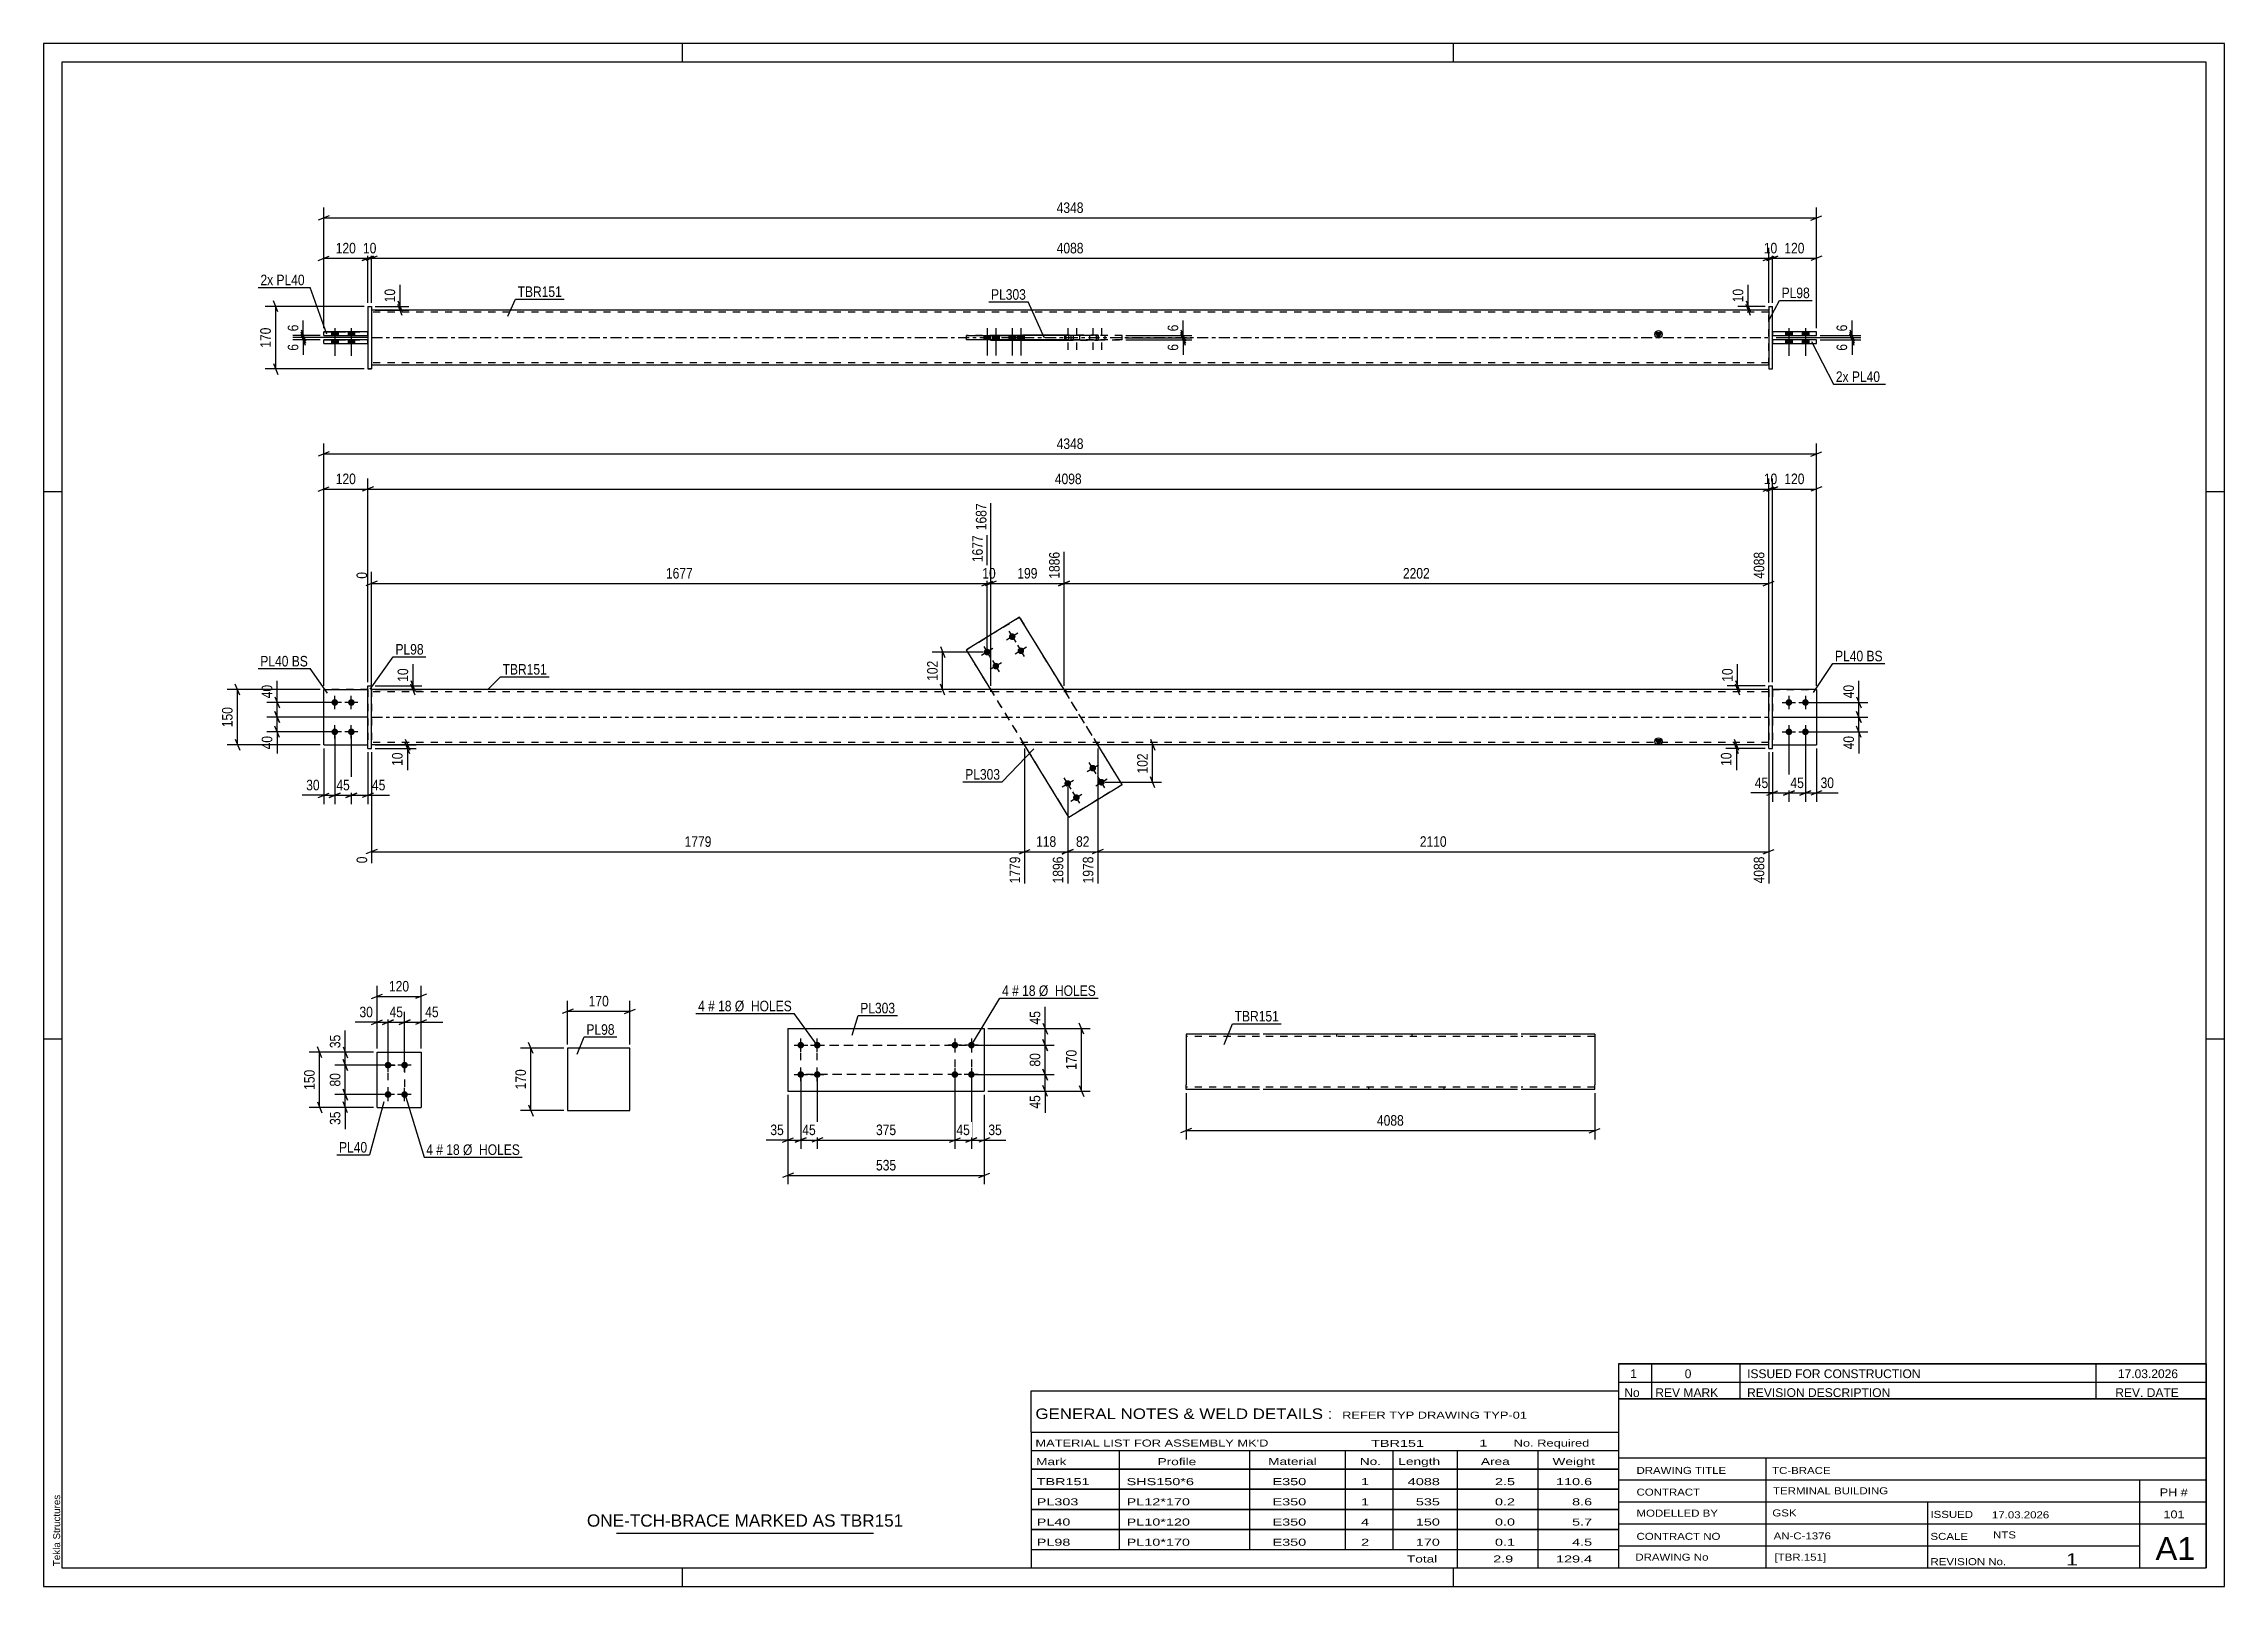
# Paper-space layout 'Layout1' of a CAD drawing. Header units: millimetres. Extents: x 0 to 594, y 0 to 420.
# The model-space entities are those that its viewports show. They can reach past a viewport. Long polylines and large blocks are cut down to what shows.
import ezdxf

# ---------------------------------------------------------------- set-up
doc = ezdxf.new("R2010")
doc.units = ezdxf.units.MM
doc.linetypes.add('DXK_LINE_DOT2', pattern=[3.9198, 1.9599, -1.9599])
doc.linetypes.add('DXK_LINE_DOT3', pattern=[5.9187, 2.979, -0.9799, 0.9799, -0.9799])
doc.layers.add('Viewport layer', color=7, linetype='Continuous', plot=False)
doc.styles.add('Arial', font='arial.ttf', dxfattribs={"height": 0.2})
doc.styles.add('Arial Narrow', font='ARIALN.TTF', dxfattribs={"height": 0.2})

# ---------------------------------------------------------------- blocks, each defined once
blk = doc.blocks.new('Unknown-580575078-1131')
at = {"color": 5, "linetype": 'Continuous'}
for p, q in [((594, 420), (0, 420)), ((0, 420), (0, 0)), ((174, 415), (174, 420)), ((384, 415), (384, 420)), ((594, 0), (594, 420)), ((589, 415), (5, 415)), ((5, 415), (5, 5)), ((589, 5), (589, 415)), ((5, 298), (0, 298)), ((594, 298), (589, 298)), ((5, 149), (0, 149)), ((594, 149), (589, 149)), ((0, 0), (594, 0)), ((5, 5), (589, 5)), ((174, 0), (174, 5)), ((384, 0), (384, 5))]:
    blk.add_line(p, q, dxfattribs=at)
at = {"color": 174, "linetype": 'Continuous', "style": 'Arial'}
blk.add_text('Tekla Structures', height=1.9102, rotation=90, dxfattribs=at).set_placement((4.5, 5.5))
blk = doc.blocks.new('Part-580575078-3594 - 3593')
at = {"color": 2, "linetype": 'Continuous'}
for p, q in [((202.73, 151.84), (202.73, 134.84)), ((202.73, 151.84), (256.21, 151.84)), ((256.21, 151.84), (256.21, 134.84)), ((202.73, 134.84), (256.21, 134.84))]:
    blk.add_line(p, q, dxfattribs=at)
blk = doc.blocks.new('Bolt-580575078-3595 - 3593')
at = {"linetype": 'Continuous'}
for points in [[(248.21, 146.44, -1), (248.21, 148.24, -1)], [(252.71, 146.44, -1), (252.71, 148.24, -1)], [(248.21, 138.44, -1), (248.21, 140.24, -1)], [(252.71, 138.44, -1), (252.71, 140.24, -1)]]:
    blk.add_hatch(color=1, dxfattribs=at).paths.add_polyline_path(points)
at = {"color": 1, "linetype": 'Continuous'}
for p, q in [((248.21, 149.14), (248.21, 145.54)), ((252.71, 149.14), (252.71, 145.54)), ((250.01, 147.34), (246.41, 147.34)), ((254.51, 147.34), (250.91, 147.34)), ((250.01, 139.34), (246.41, 139.34)), ((248.21, 141.14), (248.21, 137.54)), ((254.51, 139.34), (250.91, 139.34)), ((252.71, 141.14), (252.71, 137.54))]:
    blk.add_line(p, q, dxfattribs=at)
blk = doc.blocks.new('Bolt-580575078-3596 - 3593')
at = {"linetype": 'Continuous'}
for points in [[(206.23, 148.24, -1), (206.23, 146.44, -1)], [(210.73, 148.24, -1), (210.73, 146.44, -1)], [(206.23, 140.24, -1), (206.23, 138.44, -1)], [(210.73, 140.24, -1), (210.73, 138.44, -1)]]:
    blk.add_hatch(color=1, dxfattribs=at).paths.add_polyline_path(points)
at = {"color": 1, "linetype": 'Continuous'}
for p, q in [((206.23, 145.54), (206.23, 149.14)), ((210.73, 145.54), (210.73, 149.14)), ((204.43, 147.34), (208.03, 147.34)), ((208.93, 147.34), (212.53, 147.34)), ((204.43, 139.34), (208.03, 139.34)), ((206.23, 137.54), (206.23, 141.14)), ((208.93, 139.34), (212.53, 139.34)), ((210.73, 137.54), (210.73, 141.14))]:
    blk.add_line(p, q, dxfattribs=at)
blk = doc.blocks.new('Bolt-580575078-2195 - 2156')
at = {"linetype": 'Continuous'}
for points in [[(93.81, 142.8), (94, 142.78), (94.18, 142.72), (94.34, 142.63), (94.48, 142.5), (94.59, 142.35), (94.67, 142.18), (94.71, 141.99), (94.71, 141.8), (94.67, 141.62), (94.59, 141.45), (94.48, 141.3), (94.34, 141.17), (94.18, 141.08), (94, 141.02), (93.81, 141), (93.62, 141.02), (93.44, 141.08), (93.28, 141.17), (93.14, 141.3), (93.03, 141.45), (92.95, 141.62), (92.92, 141.8), (92.92, 141.99), (92.95, 142.18), (93.03, 142.35), (93.14, 142.5), (93.28, 142.63), (93.44, 142.72), (93.62, 142.78)], [(98.31, 142.8), (98.5, 142.78), (98.68, 142.72), (98.84, 142.63), (98.98, 142.5), (99.09, 142.35), (99.17, 142.18), (99.21, 141.99), (99.21, 141.8), (99.17, 141.62), (99.09, 141.45), (98.98, 141.3), (98.84, 141.17), (98.68, 141.08), (98.5, 141.02), (98.31, 141), (98.12, 141.02), (97.94, 141.08), (97.78, 141.17), (97.64, 141.3), (97.53, 141.45), (97.45, 141.62), (97.42, 141.8), (97.42, 141.99), (97.45, 142.18), (97.53, 142.35), (97.64, 142.5), (97.78, 142.63), (97.94, 142.72), (98.12, 142.78)], [(93.81, 134.8), (94, 134.78), (94.18, 134.72), (94.34, 134.63), (94.48, 134.5), (94.59, 134.35), (94.67, 134.18), (94.71, 133.99), (94.71, 133.8), (94.67, 133.62), (94.59, 133.45), (94.48, 133.3), (94.34, 133.17), (94.18, 133.08), (94, 133.02), (93.81, 133), (93.62, 133.02), (93.44, 133.08), (93.28, 133.17), (93.14, 133.3), (93.03, 133.45), (92.95, 133.62), (92.92, 133.8), (92.92, 133.99), (92.95, 134.18), (93.03, 134.35), (93.14, 134.5), (93.28, 134.63), (93.44, 134.72), (93.62, 134.78)], [(98.31, 134.8), (98.5, 134.78), (98.68, 134.72), (98.84, 134.63), (98.98, 134.5), (99.09, 134.35), (99.17, 134.18), (99.21, 133.99), (99.21, 133.8), (99.17, 133.62), (99.09, 133.45), (98.98, 133.3), (98.84, 133.17), (98.68, 133.08), (98.5, 133.02), (98.31, 133), (98.12, 133.02), (97.94, 133.08), (97.78, 133.17), (97.64, 133.3), (97.53, 133.45), (97.45, 133.62), (97.42, 133.8), (97.42, 133.99), (97.45, 134.18), (97.53, 134.35), (97.64, 134.5), (97.78, 134.63), (97.94, 134.72), (98.12, 134.78)]]:
    blk.add_hatch(color=1, dxfattribs=at).paths.add_polyline_path(points)
at = {"color": 1, "linetype": 'Continuous'}
for p, q in [((93.81, 140.1), (93.81, 143.7)), ((98.31, 140.1), (98.31, 143.7)), ((95.61, 141.9), (92.01, 141.9)), ((100.11, 141.9), (96.51, 141.9)), ((95.61, 133.9), (92.01, 133.9)), ((93.81, 132.1), (93.81, 135.7)), ((100.11, 133.9), (96.51, 133.9)), ((98.31, 132.1), (98.31, 135.7))]:
    blk.add_line(p, q, dxfattribs=at)
blk = doc.blocks.new('Part-580575078-2162 - 2156')
at = {"color": 2, "linetype": 'Continuous'}
for p, q in [((90.81, 130.4), (90.81, 145.4)), ((90.81, 145.4), (102.81, 145.4)), ((102.81, 145.4), (102.81, 130.4)), ((90.81, 130.4), (90.81, 130.4)), ((90.81, 130.4), (102.81, 130.4)), ((102.81, 130.4), (102.81, 130.4))]:
    blk.add_line(p, q, dxfattribs=at)
at = {"color": 7, "linetype": 'DXK_LINE_DOT2'}
for p, q in [((90.81, 145.4), (102.81, 145.4)), ((90.81, 130.4), (102.81, 130.4))]:
    blk.add_line(p, q, dxfattribs=at)
blk = doc.blocks.new('Part-580575078-1689 - 1678')
at = {"color": 2, "linetype": 'Continuous'}
for p, q in [((265.84, 263.88), (251.35, 255)), ((265.84, 263.88), (265.84, 263.88)), ((277.94, 244.14), (265.84, 263.88)), ((258, 244.14), (251.35, 255)), ((251.35, 255), (251.35, 255)), ((279.29, 209.4), (267.19, 229.14)), ((293.78, 218.28), (287.13, 229.14)), ((279.29, 209.4), (293.78, 218.28)), ((293.78, 218.28), (293.78, 218.28)), ((279.29, 209.4), (279.29, 209.4))]:
    blk.add_line(p, q, dxfattribs=at)
at = {"color": 7, "linetype": 'DXK_LINE_DOT2'}
for p, q in [((251.35, 255), (265.84, 263.88)), ((293.78, 218.28), (265.84, 263.88)), ((279.29, 209.4), (251.35, 255)), ((267.19, 229.14), (258, 244.14)), ((287.13, 229.14), (277.94, 244.14)), ((293.78, 218.28), (279.29, 209.4))]:
    blk.add_line(p, q, dxfattribs=at)
blk = doc.blocks.new('Bolt-580575078-1681 - 1678')
at = {"linetype": 'Continuous'}
for points in [[(285, 222.28), (284.92, 222.45), (284.87, 222.64), (284.87, 222.82), (284.9, 223.01), (284.97, 223.18), (285.08, 223.34), (285.22, 223.47), (285.38, 223.57), (285.56, 223.63), (285.74, 223.65), (285.93, 223.64), (286.11, 223.59), (286.28, 223.5), (286.42, 223.37), (286.53, 223.22), (286.61, 223.05), (286.66, 222.87), (286.66, 222.68), (286.63, 222.5), (286.56, 222.32), (286.45, 222.17), (286.31, 222.04), (286.15, 221.94), (285.98, 221.88), (285.79, 221.85), (285.6, 221.87), (285.42, 221.92), (285.26, 222.01), (285.11, 222.13)], [(287.35, 218.45), (287.27, 218.62), (287.22, 218.8), (287.22, 218.99), (287.25, 219.17), (287.33, 219.35), (287.43, 219.5), (287.57, 219.63), (287.73, 219.73), (287.91, 219.79), (288.09, 219.82), (288.28, 219.8), (288.46, 219.75), (288.63, 219.66), (288.77, 219.54), (288.88, 219.39), (288.97, 219.22), (289.01, 219.03), (289.01, 218.85), (288.98, 218.66), (288.91, 218.49), (288.8, 218.33), (288.66, 218.2), (288.5, 218.11), (288.33, 218.04), (288.14, 218.02), (287.95, 218.03), (287.77, 218.09), (287.61, 218.18), (287.46, 218.3)], [(278.18, 218.1), (278.1, 218.27), (278.05, 218.46), (278.05, 218.64), (278.08, 218.83), (278.15, 219), (278.26, 219.16), (278.4, 219.29), (278.56, 219.39), (278.73, 219.45), (278.92, 219.47), (279.11, 219.46), (279.29, 219.41), (279.45, 219.32), (279.6, 219.19), (279.71, 219.04), (279.79, 218.87), (279.84, 218.69), (279.84, 218.5), (279.81, 218.32), (279.74, 218.14), (279.63, 217.99), (279.49, 217.86), (279.33, 217.76), (279.15, 217.7), (278.97, 217.67), (278.78, 217.69), (278.6, 217.74), (278.43, 217.83), (278.29, 217.95)], [(280.53, 214.27), (280.45, 214.44), (280.4, 214.62), (280.4, 214.81), (280.43, 214.99), (280.5, 215.17), (280.61, 215.32), (280.75, 215.45), (280.91, 215.55), (281.09, 215.61), (281.27, 215.64), (281.46, 215.62), (281.64, 215.57), (281.81, 215.48), (281.95, 215.36), (282.06, 215.21), (282.14, 215.04), (282.19, 214.85), (282.19, 214.67), (282.16, 214.48), (282.09, 214.31), (281.98, 214.15), (281.84, 214.02), (281.68, 213.93), (281.51, 213.86), (281.32, 213.84), (281.13, 213.85), (280.95, 213.91), (280.79, 214), (280.64, 214.12)]]:
    blk.add_hatch(color=1, dxfattribs=at).paths.add_polyline_path(points)
at = {"color": 1, "linetype": 'Continuous'}
for p, q in [((279.89, 217.04), (278, 220.11)), ((284.23, 221.81), (287.3, 223.69)), ((286.71, 221.22), (284.83, 224.29)), ((286.58, 217.98), (289.65, 219.86)), ((289.06, 217.38), (287.18, 220.45)), ((277.41, 217.63), (280.48, 219.51)), ((279.76, 213.8), (282.83, 215.68)), ((282.24, 213.2), (280.36, 216.27))]:
    blk.add_line(p, q, dxfattribs=at)
blk = doc.blocks.new('Bolt-580575078-1682 - 1678')
at = {"linetype": 'Continuous'}
for points in [[(264.6, 259.02), (264.68, 258.85), (264.72, 258.66), (264.73, 258.47), (264.7, 258.29), (264.62, 258.12), (264.52, 257.96), (264.38, 257.83), (264.22, 257.73), (264.04, 257.67), (263.86, 257.65), (263.67, 257.66), (263.49, 257.71), (263.32, 257.8), (263.18, 257.93), (263.07, 258.08), (262.98, 258.24), (262.94, 258.43), (262.94, 258.62), (262.97, 258.8), (263.04, 258.97), (263.15, 259.13), (263.28, 259.26), (263.45, 259.36), (263.62, 259.42), (263.81, 259.45), (264, 259.43), (264.18, 259.38), (264.34, 259.29), (264.49, 259.16)], [(266.95, 255.18), (267.03, 255.01), (267.08, 254.83), (267.08, 254.64), (267.05, 254.45), (266.97, 254.28), (266.87, 254.12), (266.73, 253.99), (266.57, 253.9), (266.39, 253.83), (266.21, 253.81), (266.02, 253.82), (265.84, 253.88), (265.67, 253.97), (265.53, 254.09), (265.42, 254.24), (265.34, 254.41), (265.29, 254.59), (265.29, 254.78), (265.32, 254.96), (265.39, 255.14), (265.5, 255.29), (265.64, 255.42), (265.8, 255.52), (265.97, 255.58), (266.16, 255.61), (266.35, 255.59), (266.53, 255.54), (266.69, 255.45), (266.84, 255.33)], [(257.78, 254.84), (257.86, 254.67), (257.9, 254.48), (257.91, 254.29), (257.87, 254.11), (257.8, 253.94), (257.7, 253.78), (257.56, 253.65), (257.4, 253.55), (257.22, 253.49), (257.04, 253.47), (256.85, 253.48), (256.67, 253.53), (256.5, 253.62), (256.36, 253.75), (256.24, 253.9), (256.16, 254.06), (256.12, 254.25), (256.11, 254.44), (256.15, 254.62), (256.22, 254.79), (256.33, 254.95), (256.46, 255.08), (256.62, 255.18), (256.8, 255.24), (256.99, 255.27), (257.18, 255.25), (257.36, 255.2), (257.52, 255.11), (257.66, 254.98)], [(260.13, 251), (260.21, 250.83), (260.26, 250.65), (260.26, 250.46), (260.23, 250.27), (260.15, 250.1), (260.05, 249.94), (259.91, 249.81), (259.75, 249.72), (259.57, 249.65), (259.39, 249.63), (259.2, 249.64), (259.02, 249.7), (258.85, 249.79), (258.71, 249.91), (258.6, 250.06), (258.51, 250.23), (258.47, 250.41), (258.47, 250.6), (258.5, 250.78), (258.57, 250.96), (258.68, 251.11), (258.81, 251.24), (258.98, 251.34), (259.15, 251.4), (259.34, 251.43), (259.53, 251.41), (259.71, 251.36), (259.87, 251.27), (260.02, 251.15)]]:
    blk.add_hatch(color=1, dxfattribs=at).paths.add_polyline_path(points)
at = {"color": 1, "linetype": 'Continuous'}
for p, q in [((256.07, 255.9), (257.95, 252.83)), ((265.37, 259.49), (262.3, 257.6)), ((262.89, 260.08), (264.77, 257.01)), ((267.72, 255.65), (264.65, 253.77)), ((265.24, 256.24), (267.12, 253.17)), ((258.55, 255.31), (255.48, 253.42)), ((260.9, 251.47), (257.83, 249.59)), ((258.42, 252.06), (260.3, 248.99))]:
    blk.add_line(p, q, dxfattribs=at)
blk = doc.blocks.new('Bolt-580575078-1683 - 1678')
at = {"linetype": 'Continuous'}
for points in [[(79.31, 239.74), (79.13, 239.76), (78.95, 239.82), (78.79, 239.91), (78.65, 240.04), (78.54, 240.19), (78.46, 240.36), (78.42, 240.55), (78.42, 240.74), (78.46, 240.92), (78.54, 241.09), (78.65, 241.24), (78.79, 241.37), (78.95, 241.46), (79.13, 241.52), (79.31, 241.54), (79.5, 241.52), (79.68, 241.46), (79.84, 241.37), (79.98, 241.24), (80.09, 241.09), (80.17, 240.92), (80.21, 240.74), (80.21, 240.55), (80.17, 240.36), (80.09, 240.19), (79.98, 240.04), (79.84, 239.91), (79.68, 239.82), (79.5, 239.76)], [(83.81, 239.74), (83.63, 239.76), (83.45, 239.82), (83.29, 239.91), (83.15, 240.04), (83.04, 240.19), (82.96, 240.36), (82.92, 240.55), (82.92, 240.74), (82.96, 240.92), (83.04, 241.09), (83.15, 241.24), (83.29, 241.37), (83.45, 241.46), (83.63, 241.52), (83.81, 241.54), (84, 241.52), (84.18, 241.46), (84.34, 241.37), (84.48, 241.24), (84.59, 241.09), (84.67, 240.92), (84.71, 240.74), (84.71, 240.55), (84.67, 240.36), (84.59, 240.19), (84.48, 240.04), (84.34, 239.91), (84.18, 239.82), (84, 239.76)], [(79.31, 231.74), (79.13, 231.76), (78.95, 231.82), (78.79, 231.91), (78.65, 232.04), (78.54, 232.19), (78.46, 232.36), (78.42, 232.55), (78.42, 232.74), (78.46, 232.92), (78.54, 233.09), (78.65, 233.24), (78.79, 233.37), (78.95, 233.46), (79.13, 233.52), (79.31, 233.54), (79.5, 233.52), (79.68, 233.46), (79.84, 233.37), (79.98, 233.24), (80.09, 233.09), (80.17, 232.92), (80.21, 232.74), (80.21, 232.55), (80.17, 232.36), (80.09, 232.19), (79.98, 232.04), (79.84, 231.91), (79.68, 231.82), (79.5, 231.76)], [(83.81, 231.74), (83.63, 231.76), (83.45, 231.82), (83.29, 231.91), (83.15, 232.04), (83.04, 232.19), (82.96, 232.36), (82.92, 232.55), (82.92, 232.74), (82.96, 232.92), (83.04, 233.09), (83.15, 233.24), (83.29, 233.37), (83.45, 233.46), (83.63, 233.52), (83.81, 233.54), (84, 233.52), (84.18, 233.46), (84.34, 233.37), (84.48, 233.24), (84.59, 233.09), (84.67, 232.92), (84.71, 232.74), (84.71, 232.55), (84.67, 232.36), (84.59, 232.19), (84.48, 232.04), (84.34, 231.91), (84.18, 231.82), (84, 231.76)]]:
    blk.add_hatch(color=1, dxfattribs=at).paths.add_polyline_path(points)
at = {"color": 1, "linetype": 'Continuous'}
for p, q in [((81.11, 240.64), (77.51, 240.64)), ((79.31, 238.84), (79.31, 242.44)), ((85.61, 240.64), (82.01, 240.64)), ((83.81, 238.84), (83.81, 242.44)), ((81.11, 232.64), (77.51, 232.64)), ((79.31, 230.84), (79.31, 234.44)), ((85.61, 232.64), (82.01, 232.64)), ((83.81, 230.84), (83.81, 234.44))]:
    blk.add_line(p, q, dxfattribs=at)
blk = doc.blocks.new('Bolt-580575078-1684 - 1678')
at = {"linetype": 'Continuous'}
for points in [[(475.38, 241.54), (475.57, 241.52), (475.75, 241.46), (475.91, 241.37), (476.05, 241.24), (476.16, 241.09), (476.24, 240.92), (476.28, 240.74), (476.28, 240.55), (476.24, 240.36), (476.16, 240.19), (476.05, 240.04), (475.91, 239.91), (475.75, 239.82), (475.57, 239.76), (475.38, 239.74), (475.2, 239.76), (475.02, 239.82), (474.85, 239.91), (474.71, 240.04), (474.6, 240.19), (474.53, 240.36), (474.49, 240.55), (474.49, 240.74), (474.53, 240.92), (474.6, 241.09), (474.71, 241.24), (474.85, 241.37), (475.02, 241.46), (475.2, 241.52)], [(479.88, 241.54), (480.07, 241.52), (480.25, 241.46), (480.41, 241.37), (480.55, 241.24), (480.66, 241.09), (480.74, 240.92), (480.78, 240.74), (480.78, 240.55), (480.74, 240.36), (480.66, 240.19), (480.55, 240.04), (480.41, 239.91), (480.25, 239.82), (480.07, 239.76), (479.88, 239.74), (479.7, 239.76), (479.52, 239.82), (479.35, 239.91), (479.21, 240.04), (479.1, 240.19), (479.03, 240.36), (478.99, 240.55), (478.99, 240.74), (479.03, 240.92), (479.1, 241.09), (479.21, 241.24), (479.35, 241.37), (479.52, 241.46), (479.7, 241.52)], [(475.38, 233.54), (475.57, 233.52), (475.75, 233.46), (475.91, 233.37), (476.05, 233.24), (476.16, 233.09), (476.24, 232.92), (476.28, 232.74), (476.28, 232.55), (476.24, 232.36), (476.16, 232.19), (476.05, 232.04), (475.91, 231.91), (475.75, 231.82), (475.57, 231.76), (475.38, 231.74), (475.2, 231.76), (475.02, 231.82), (474.85, 231.91), (474.71, 232.04), (474.6, 232.19), (474.53, 232.36), (474.49, 232.55), (474.49, 232.74), (474.53, 232.92), (474.6, 233.09), (474.71, 233.24), (474.85, 233.37), (475.02, 233.46), (475.2, 233.52)], [(479.88, 233.54), (480.07, 233.52), (480.25, 233.46), (480.41, 233.37), (480.55, 233.24), (480.66, 233.09), (480.74, 232.92), (480.78, 232.74), (480.78, 232.55), (480.74, 232.36), (480.66, 232.19), (480.55, 232.04), (480.41, 231.91), (480.25, 231.82), (480.07, 231.76), (479.88, 231.74), (479.7, 231.76), (479.52, 231.82), (479.35, 231.91), (479.21, 232.04), (479.1, 232.19), (479.03, 232.36), (478.99, 232.55), (478.99, 232.74), (479.03, 232.92), (479.1, 233.09), (479.21, 233.24), (479.35, 233.37), (479.52, 233.46), (479.7, 233.52)]]:
    blk.add_hatch(color=1, dxfattribs=at).paths.add_polyline_path(points)
at = {"color": 1, "linetype": 'Continuous'}
for p, q in [((473.58, 240.64), (477.18, 240.64)), ((475.38, 242.44), (475.38, 238.84)), ((478.08, 240.64), (481.68, 240.64)), ((479.88, 242.44), (479.88, 238.84)), ((473.58, 232.64), (477.18, 232.64)), ((475.38, 234.44), (475.38, 230.84)), ((478.08, 232.64), (481.68, 232.64)), ((479.88, 234.44), (479.88, 230.84))]:
    blk.add_line(p, q, dxfattribs=at)
blk = doc.blocks.new('Part-580575078-1694 - 1678')
at = {"color": 2, "linetype": 'Continuous'}
for p, q in [((88.31, 245.14), (89.31, 245.14)), ((88.31, 228.14), (88.31, 245.14)), ((89.31, 228.14), (89.31, 245.14)), ((88.31, 228.14), (89.31, 228.14)), ((88.31, 228.14), (89.31, 228.14))]:
    blk.add_line(p, q, dxfattribs=at)
at = {"color": 7, "linetype": 'DXK_LINE_DOT2'}
for p, q in [((88.31, 245.14), (89.31, 245.14)), ((88.31, 228.14), (88.31, 228.14)), ((88.31, 228.14), (88.31, 228.14)), ((89.31, 228.14), (89.31, 228.14)), ((89.31, 228.14), (89.31, 228.14))]:
    blk.add_line(p, q, dxfattribs=at)
blk = doc.blocks.new('Part-580575078-1699 - 1678')
at = {"color": 7, "linetype": 'DXK_LINE_DOT2'}
for p, q in [((76.31, 229.14), (76.31, 244.14)), ((76.31, 244.14), (88.31, 244.14)), ((88.31, 244.14), (76.31, 244.14)), ((88.31, 244.14), (88.31, 229.14)), ((76.31, 229.14), (76.31, 229.14)), ((76.31, 229.14), (88.31, 229.14)), ((76.31, 229.14), (88.31, 229.14)), ((88.31, 229.14), (88.31, 229.14))]:
    blk.add_line(p, q, dxfattribs=at)
blk = doc.blocks.new('Part-580575078-1704 - 1678')
at = {"color": 2, "linetype": 'Continuous'}
for p, q in [((76.31, 229.14), (76.31, 244.14)), ((76.31, 244.14), (88.31, 244.14)), ((76.31, 229.14), (76.31, 229.14)), ((76.31, 229.14), (88.31, 229.14))]:
    blk.add_line(p, q, dxfattribs=at)
at = {"color": 7, "linetype": 'DXK_LINE_DOT2'}
for p, q in [((88.31, 244.14), (76.31, 244.14)), ((88.31, 244.14), (88.31, 229.14)), ((76.31, 229.14), (76.31, 229.14)), ((76.31, 229.14), (88.31, 229.14)), ((88.31, 229.14), (88.31, 229.14))]:
    blk.add_line(p, q, dxfattribs=at)
blk = doc.blocks.new('Part-580575078-1705 - 1678')
at = {"color": 2, "linetype": 'Continuous'}
for p, q in [((469.88, 245.14), (470.88, 245.14)), ((469.88, 228.14), (469.88, 245.14)), ((470.88, 228.14), (470.88, 245.14)), ((469.88, 228.14), (470.88, 228.14)), ((469.88, 228.14), (470.88, 228.14))]:
    blk.add_line(p, q, dxfattribs=at)
at = {"color": 7, "linetype": 'DXK_LINE_DOT2'}
for p, q in [((469.88, 245.14), (470.88, 245.14)), ((469.88, 228.14), (469.88, 228.14)), ((470.88, 228.14), (470.88, 228.14)), ((470.88, 228.14), (470.88, 228.14))]:
    blk.add_line(p, q, dxfattribs=at)
blk = doc.blocks.new('Part-580575078-1710 - 1678')
at = {"color": 7, "linetype": 'DXK_LINE_DOT2'}
for p, q in [((470.88, 244.14), (482.88, 244.14)), ((482.88, 244.14), (470.88, 244.14)), ((470.88, 244.14), (470.88, 244.14)), ((470.88, 244.14), (470.88, 229.14)), ((482.88, 244.14), (482.88, 244.14)), ((482.88, 244.14), (482.88, 229.14)), ((470.88, 229.14), (482.88, 229.14)), ((470.88, 229.14), (482.88, 229.14))]:
    blk.add_line(p, q, dxfattribs=at)
blk = doc.blocks.new('Part-580575078-1715 - 1678')
at = {"color": 2, "linetype": 'Continuous'}
for p, q in [((482.88, 244.14), (470.88, 244.14)), ((482.88, 244.14), (482.88, 244.14)), ((482.88, 244.14), (482.88, 229.14)), ((470.88, 229.14), (482.88, 229.14))]:
    blk.add_line(p, q, dxfattribs=at)
at = {"color": 7, "linetype": 'DXK_LINE_DOT2'}
for p, q in [((470.88, 244.14), (482.88, 244.14)), ((470.88, 244.14), (470.88, 244.14)), ((470.88, 244.14), (470.88, 229.14)), ((470.88, 229.14), (482.88, 229.14))]:
    blk.add_line(p, q, dxfattribs=at)
blk = doc.blocks.new('Part-580575078-1720 - 1678')
at = {"linetype": 'Continuous'}
blk.add_hatch(color=2, dxfattribs=at).paths.add_polyline_path([(439.88, 229.14), (439.08, 230.54), (440.68, 230.54)])
at = {"color": 2, "linetype": 'Continuous'}
for p, q in [((381.78, 244.14), (89.31, 244.14)), ((469.88, 244.14), (381.88, 244.14)), ((381.78, 229.14), (89.31, 229.14)), ((469.88, 229.14), (381.88, 229.14)), ((439.88, 229.14), (439.08, 230.54)), ((439.08, 230.54), (440.68, 230.54)), ((440.68, 230.54), (439.88, 229.14))]:
    blk.add_line(p, q, dxfattribs=at)
at = {"color": 7, "linetype": 'DXK_LINE_DOT2'}
for p, q in [((89.31, 244.14), (89.31, 229.14)), ((381.78, 243.54), (89.31, 243.54)), ((257.9, 244.14), (257.9, 243.54)), ((278.4, 244.14), (278.4, 243.54)), ((469.88, 243.54), (381.88, 243.54)), ((469.88, 244.14), (469.88, 229.14)), ((381.78, 229.74), (89.31, 229.74)), ((266.72, 229.14), (266.72, 229.74)), ((287.23, 229.14), (287.23, 229.74)), ((469.88, 229.74), (381.88, 229.74))]:
    blk.add_line(p, q, dxfattribs=at)
at = {"color": 7, "linetype": 'DXK_LINE_DOT3'}
for p, q in [((89.31, 236.64), (381.78, 236.64)), ((381.88, 236.64), (469.88, 236.64))]:
    blk.add_line(p, q, dxfattribs=at)
at = {"color": 2, "linetype": 'Continuous'}
blk.add_circle((439.88, 230.04), 1, dxfattribs=at)
blk = doc.blocks.new('Bolt-580575078-1423 - 1368')
at = {"color": 1, "linetype": 'DXK_LINE_DOT2'}
for p, q in [((278.04, 340.55), (278.04, 339.35)), ((278.94, 342.55), (278.94, 335.05)), ((279.84, 340.55), (279.84, 339.35)), ((280.4, 340.55), (280.4, 339.35)), ((281.3, 342.55), (281.3, 335.05)), ((282.2, 340.55), (282.2, 339.35)), ((284.87, 340.55), (284.87, 339.35)), ((285.77, 342.55), (285.77, 335.05)), ((286.67, 340.55), (286.67, 339.35)), ((287.22, 340.55), (287.22, 339.35)), ((288.12, 342.55), (288.12, 335.05)), ((289.02, 340.55), (289.02, 339.35))]:
    blk.add_line(p, q, dxfattribs=at)
blk = doc.blocks.new('Bolt-580575078-1471 - 1368')
at = {"linetype": 'Continuous'}
for points in [[(78.41, 340.56), (80.21, 340.56), (80.21, 341.56), (78.41, 341.56)], [(78.41, 340.55), (80.21, 340.55), (80.21, 341.55), (78.41, 341.55)], [(78.41, 338.36), (80.21, 338.36), (80.21, 339.36), (78.41, 339.36)], [(78.41, 338.35), (80.21, 338.35), (80.21, 339.35), (78.41, 339.35)], [(82.91, 340.56), (84.71, 340.56), (84.71, 341.56), (82.91, 341.56)], [(82.91, 340.55), (84.71, 340.55), (84.71, 341.55), (82.91, 341.55)], [(82.91, 338.36), (84.71, 338.36), (84.71, 339.36), (82.91, 339.36)], [(82.91, 338.35), (84.71, 338.35), (84.71, 339.35), (82.91, 339.35)]]:
    blk.add_hatch(color=1, dxfattribs=at).paths.add_polyline_path(points)
at = {"color": 1, "linetype": 'Continuous'}
for p, q in [((78.41, 341.56), (78.41, 340.56)), ((78.41, 341.55), (78.41, 340.55)), ((78.41, 339.36), (78.41, 338.36)), ((78.41, 339.35), (78.41, 338.35)), ((79.31, 342.56), (79.31, 335.06)), ((79.31, 342.55), (79.31, 335.05)), ((80.21, 341.56), (80.21, 340.56)), ((80.21, 341.55), (80.21, 340.55)), ((80.21, 339.36), (80.21, 338.36)), ((80.21, 339.35), (80.21, 338.35)), ((82.91, 341.56), (82.91, 340.56)), ((82.91, 341.55), (82.91, 340.55)), ((82.91, 339.36), (82.91, 338.36)), ((82.91, 339.35), (82.91, 338.35)), ((83.81, 342.56), (83.81, 335.06)), ((83.81, 342.55), (83.81, 335.05)), ((84.71, 341.56), (84.71, 340.56)), ((84.71, 341.55), (84.71, 340.55)), ((84.71, 339.36), (84.71, 338.36)), ((84.71, 339.35), (84.71, 338.35))]:
    blk.add_line(p, q, dxfattribs=at)
blk = doc.blocks.new('Part-580575078-1396 - 1368')
at = {"color": 2, "linetype": 'Continuous'}
for p, q in [((482.88, 341.56), (470.88, 341.56)), ((470.88, 340.56), (482.88, 340.56)), ((470.88, 340.55), (482.88, 340.55)), ((482.88, 340.56), (482.88, 341.56))]:
    blk.add_line(p, q, dxfattribs=at)
at = {"color": 7, "linetype": 'DXK_LINE_DOT2'}
for p, q in [((470.88, 341.56), (470.88, 340.55)), ((482.88, 341.55), (470.88, 341.55)), ((482.88, 340.55), (482.88, 340.56)), ((482.88, 340.56), (482.88, 340.55))]:
    blk.add_line(p, q, dxfattribs=at)
blk = doc.blocks.new('Part-580575078-1401 - 1368')
at = {"color": 2, "linetype": 'Continuous'}
for p, q in [((482.88, 339.36), (470.88, 339.36)), ((482.88, 338.36), (482.88, 339.36)), ((470.88, 338.36), (482.88, 338.36)), ((470.88, 338.35), (482.88, 338.35))]:
    blk.add_line(p, q, dxfattribs=at)
at = {"color": 7, "linetype": 'DXK_LINE_DOT2'}
for p, q in [((470.88, 339.36), (470.88, 338.35)), ((482.88, 339.35), (470.88, 339.35)), ((482.88, 338.36), (482.88, 338.35)), ((482.88, 338.35), (482.88, 338.36))]:
    blk.add_line(p, q, dxfattribs=at)
blk = doc.blocks.new('Part-580575078-1416 - 1368')
at = {"linetype": 'Continuous'}
blk.add_hatch(color=2, dxfattribs=at).paths.add_polyline_path([(439.88, 339.96), (439.08, 341.36), (440.68, 341.36)])
at = {"color": 2, "linetype": 'Continuous'}
for p, q in [((381.78, 347.46), (89.31, 347.46)), ((469.88, 347.46), (381.88, 347.46)), ((257.9, 340.56), (257.9, 340.66)), ((257.9, 340.66), (257.9, 340.66)), ((257.9, 340.66), (278.4, 340.66)), ((257.9, 339.36), (257.9, 339.26)), ((257.9, 339.26), (278.4, 339.26)), ((266.72, 340.56), (266.72, 340.65)), ((266.72, 340.65), (266.72, 340.65)), ((278.4, 340.65), (266.72, 340.65)), ((266.72, 339.26), (266.72, 339.36)), ((278.4, 340.66), (278.4, 339.26)), ((439.88, 339.96), (439.08, 341.36)), ((439.08, 341.36), (440.68, 341.36)), ((440.68, 341.36), (439.88, 339.96)), ((381.78, 332.46), (89.31, 332.46)), ((469.88, 332.46), (381.88, 332.46))]:
    blk.add_line(p, q, dxfattribs=at)
at = {"color": 7, "linetype": 'DXK_LINE_DOT2'}
for p, q in [((89.31, 347.46), (89.31, 332.46)), ((381.78, 346.86), (89.31, 346.86)), ((469.88, 346.86), (381.88, 346.86)), ((469.88, 332.46), (469.88, 347.46)), ((257.9, 339.36), (257.9, 340.66)), ((257.9, 340.66), (278.4, 340.66)), ((257.9, 339.26), (278.4, 339.26)), ((266.72, 339.36), (266.72, 340.65)), ((266.72, 340.65), (287.23, 340.65)), ((266.72, 339.25), (266.72, 339.26)), ((266.72, 339.26), (266.72, 339.25)), ((287.23, 339.25), (266.72, 339.25)), ((266.72, 339.25), (266.72, 339.25)), ((266.72, 339.25), (287.23, 339.25)), ((287.23, 340.65), (278.4, 340.65)), ((287.23, 339.25), (287.23, 340.65)), ((381.78, 333.06), (89.31, 333.06)), ((469.88, 333.06), (381.88, 333.06))]:
    blk.add_line(p, q, dxfattribs=at)
at = {"color": 7, "linetype": 'DXK_LINE_DOT3'}
for p, q in [((89.31, 339.96), (381.78, 339.96)), ((381.88, 339.96), (469.88, 339.96))]:
    blk.add_line(p, q, dxfattribs=at)
at = {"color": 2, "linetype": 'Continuous'}
blk.add_circle((439.88, 340.86), 1, dxfattribs=at)
blk = doc.blocks.new('Bolt-580575078-1422 - 1368')
at = {"linetype": 'Continuous'}
for points in [[(257.91, 340.56), (256.11, 340.56), (256.11, 339.36), (257.91, 339.36)], [(260.26, 340.56), (258.46, 340.56), (258.46, 339.36), (260.26, 339.36)], [(264.73, 340.56), (262.93, 340.56), (262.93, 339.36), (264.73, 339.36)], [(267.08, 340.56), (265.28, 340.56), (265.28, 339.36), (267.08, 339.36)]]:
    blk.add_hatch(color=1, dxfattribs=at).paths.add_polyline_path(points)
at = {"color": 1, "linetype": 'Continuous'}
for p, q in [((256.11, 340.56), (256.11, 339.36)), ((257.01, 342.56), (257.01, 335.06)), ((257.91, 340.56), (257.91, 339.36)), ((258.46, 340.56), (258.46, 339.36)), ((259.36, 342.56), (259.36, 335.06)), ((260.26, 340.56), (260.26, 339.36)), ((262.93, 340.56), (262.93, 339.36)), ((263.83, 342.56), (263.83, 335.06)), ((264.73, 340.56), (264.73, 339.36)), ((265.28, 340.56), (265.28, 339.36)), ((266.18, 342.56), (266.18, 335.06)), ((267.08, 340.56), (267.08, 339.36))]:
    blk.add_line(p, q, dxfattribs=at)
blk = doc.blocks.new('Part-580575078-1444 - 1368')
at = {"color": 2, "linetype": 'Continuous'}
for p, q in [((469.88, 348.46), (469.88, 331.46)), ((469.88, 348.46), (470.88, 348.46)), ((470.88, 331.46), (470.88, 348.46)), ((469.88, 331.46), (470.88, 331.46)), ((469.88, 331.45), (470.88, 331.45))]:
    blk.add_line(p, q, dxfattribs=at)
at = {"color": 7, "linetype": 'DXK_LINE_DOT2'}
for p, q in [((469.88, 348.45), (469.88, 348.46)), ((469.88, 348.45), (470.88, 348.45)), ((469.88, 331.46), (469.88, 331.45)), ((470.88, 331.45), (470.88, 331.46)), ((470.88, 331.46), (470.88, 331.45))]:
    blk.add_line(p, q, dxfattribs=at)
blk = doc.blocks.new('Part-580575078-1449 - 1368')
at = {"color": 2, "linetype": 'Continuous'}
for p, q in [((76.31, 338.36), (76.31, 339.36)), ((88.31, 339.36), (76.31, 339.36)), ((76.31, 338.36), (88.31, 338.36)), ((76.31, 338.35), (88.31, 338.35))]:
    blk.add_line(p, q, dxfattribs=at)
at = {"color": 7, "linetype": 'DXK_LINE_DOT2'}
for p, q in [((76.31, 339.35), (88.31, 339.35)), ((88.31, 338.35), (88.31, 339.36)), ((76.31, 338.35), (76.31, 338.36))]:
    blk.add_line(p, q, dxfattribs=at)
blk = doc.blocks.new('Part-580575078-1454 - 1368')
at = {"color": 2, "linetype": 'Continuous'}
for p, q in [((76.31, 340.56), (76.31, 341.56)), ((88.31, 341.56), (76.31, 341.56)), ((76.31, 340.56), (88.31, 340.56)), ((76.31, 340.55), (88.31, 340.55))]:
    blk.add_line(p, q, dxfattribs=at)
at = {"color": 7, "linetype": 'DXK_LINE_DOT2'}
for p, q in [((76.31, 341.55), (88.31, 341.55)), ((76.31, 340.55), (76.31, 340.56)), ((88.31, 340.55), (88.31, 341.56))]:
    blk.add_line(p, q, dxfattribs=at)
blk = doc.blocks.new('Part-580575078-1455 - 1368')
at = {"color": 2, "linetype": 'Continuous'}
for p, q in [((88.31, 348.46), (89.31, 348.46)), ((88.31, 348.46), (88.31, 331.46)), ((89.31, 348.46), (89.31, 331.46)), ((89.31, 331.46), (88.31, 331.46)), ((88.31, 331.45), (89.31, 331.45))]:
    blk.add_line(p, q, dxfattribs=at)
at = {"color": 7, "linetype": 'DXK_LINE_DOT2'}
for p, q in [((88.31, 348.45), (89.31, 348.45)), ((89.31, 348.45), (89.31, 348.46)), ((88.31, 331.46), (88.31, 331.45)), ((88.31, 331.46), (88.31, 331.45)), ((89.31, 331.46), (89.31, 331.45)), ((89.31, 331.45), (89.31, 331.46))]:
    blk.add_line(p, q, dxfattribs=at)
blk = doc.blocks.new('Part-580575078-1470 - 1368')
at = {"color": 2, "linetype": 'Continuous'}
for p, q in [((251.35, 339.36), (251.35, 340.56)), ((251.35, 340.56), (265.84, 340.56)), ((278.4, 339.35), (251.35, 339.36)), ((265.84, 339.36), (251.35, 339.36)), ((265.84, 339.36), (265.84, 340.56)), ((278.4, 340.56), (265.84, 340.56)), ((278.4, 339.36), (265.84, 339.36))]:
    blk.add_line(p, q, dxfattribs=at)
at = {"color": 7, "linetype": 'DXK_LINE_DOT2'}
for p, q in [((279.29, 340.55), (251.35, 340.56)), ((293.78, 340.55), (278.4, 340.56)), ((293.78, 339.35), (278.4, 339.36)), ((279.29, 339.35), (278.4, 339.35)), ((279.29, 339.35), (279.29, 340.55)), ((293.78, 340.55), (279.29, 340.55)), ((279.29, 339.35), (293.78, 339.35)), ((293.78, 339.35), (293.78, 340.55))]:
    blk.add_line(p, q, dxfattribs=at)
blk = doc.blocks.new('Bolt-580575078-1472 - 1368')
at = {"linetype": 'Continuous'}
for points in [[(476.28, 341.56), (474.48, 341.56), (474.48, 340.56), (476.28, 340.56)], [(476.28, 341.55), (474.48, 341.55), (474.48, 340.55), (476.28, 340.55)], [(476.28, 339.36), (474.48, 339.36), (474.48, 338.36), (476.28, 338.36)], [(476.28, 339.35), (474.48, 339.35), (474.48, 338.35), (476.28, 338.35)], [(480.78, 341.56), (478.98, 341.56), (478.98, 340.56), (480.78, 340.56)], [(480.78, 341.55), (478.98, 341.55), (478.98, 340.55), (480.78, 340.55)], [(480.78, 339.36), (478.98, 339.36), (478.98, 338.36), (480.78, 338.36)], [(480.78, 339.35), (478.98, 339.35), (478.98, 338.35), (480.78, 338.35)]]:
    blk.add_hatch(color=1, dxfattribs=at).paths.add_polyline_path(points)
at = {"color": 1, "linetype": 'Continuous'}
for p, q in [((474.48, 341.56), (474.48, 340.56)), ((474.48, 341.55), (474.48, 340.55)), ((474.48, 339.36), (474.48, 338.36)), ((474.48, 339.35), (474.48, 338.35)), ((475.38, 342.56), (475.38, 335.06)), ((475.38, 342.55), (475.38, 335.05)), ((476.28, 341.56), (476.28, 340.56)), ((476.28, 341.55), (476.28, 340.55)), ((476.28, 339.36), (476.28, 338.36)), ((476.28, 339.35), (476.28, 338.35)), ((478.98, 341.56), (478.98, 340.56)), ((478.98, 341.55), (478.98, 340.55)), ((478.98, 339.36), (478.98, 338.36)), ((478.98, 339.35), (478.98, 338.35)), ((479.88, 342.56), (479.88, 335.06)), ((479.88, 342.55), (479.88, 335.05)), ((480.78, 341.56), (480.78, 340.56)), ((480.78, 341.55), (480.78, 340.55)), ((480.78, 339.36), (480.78, 338.36)), ((480.78, 339.35), (480.78, 338.35))]:
    blk.add_line(p, q, dxfattribs=at)
blk = doc.blocks.new('Part-580575078-2399 - 2393')
at = {"color": 2, "linetype": 'Continuous'}
for p, q in [((159.71, 146.55), (142.71, 146.55)), ((142.71, 146.55), (142.71, 129.55)), ((159.71, 129.55), (159.71, 146.55)), ((142.71, 129.55), (159.71, 129.55))]:
    blk.add_line(p, q, dxfattribs=at)
blk = doc.blocks.new('Part-580575078-2546 - 2538')
at = {"color": 2, "linetype": 'Continuous'}
for p, q in [((331.17, 150.31), (311.17, 150.31)), ((311.17, 150.31), (311.17, 136.51)), ((401.5, 150.31), (332.17, 150.31)), ((422.5, 150.31), (402.5, 150.31)), ((422.5, 150.31), (422.5, 136.51)), ((311.17, 135.66), (311.17, 136.51)), ((311.17, 135.4), (311.17, 135.66)), ((311.17, 135.31), (311.17, 135.4)), ((331.17, 135.31), (311.17, 135.31)), ((401.5, 135.31), (332.17, 135.31)), ((422.5, 135.31), (402.5, 135.31)), ((422.5, 135.31), (422.5, 136.51))]:
    blk.add_line(p, q, dxfattribs=at)
at = {"color": 7, "linetype": 'DXK_LINE_DOT2'}
for p, q in [((331.17, 149.71), (311.17, 149.71)), ((401.5, 149.71), (332.17, 149.71)), ((352.17, 150.31), (352.17, 149.71)), ((372.68, 150.31), (372.68, 149.71)), ((422.5, 149.71), (402.5, 149.71)), ((422.5, 149.71), (422.5, 149.67)), ((422.5, 149.67), (422.5, 149.71)), ((422.5, 149.57), (422.5, 149.67)), ((422.5, 149.67), (422.5, 149.57)), ((311.17, 136.05), (311.17, 136.51)), ((311.17, 135.66), (311.17, 136.28)), ((311.17, 135.91), (311.17, 135.96)), ((311.17, 135.91), (311.17, 135.96)), ((331.17, 135.91), (311.17, 135.91)), ((311.17, 135.31), (311.17, 135.31)), ((401.5, 135.91), (332.17, 135.91)), ((360.99, 135.31), (360.99, 135.91)), ((381.5, 135.31), (381.5, 135.91)), ((422.5, 135.91), (402.5, 135.91)), ((422.5, 135.96), (422.5, 136.28)), ((422.5, 135.91), (422.5, 135.96))]:
    blk.add_line(p, q, dxfattribs=at)
blk = doc.blocks.new('Rectangle-580575078-3767 - 3593')
at = {"color": 1, "linetype": 'DXK_LINE_DOT2'}
blk.add_lwpolyline([(206.23, 147.34), (252.71, 147.34), (252.71, 139.34), (206.23, 139.34), (206.23, 147.34)], close=True, dxfattribs=at)
blk = doc.blocks.new('Rectangle-580575078-2379 - 2156')
at = {"color": 1, "linetype": 'DXK_LINE_DOT2'}
blk.add_lwpolyline([(93.81, 141.9), (98.31, 141.9), (98.31, 133.9), (93.81, 133.9), (93.81, 141.9)], close=True, dxfattribs=at)
blk = doc.blocks.new('Rectangle-580575078-3777 - 3593')
at = {"color": 1, "linetype": 'DXK_LINE_DOT2'}
blk.add_lwpolyline([(210.73, 147.34), (248.21, 147.34), (248.21, 139.34), (210.73, 139.34), (210.73, 147.34)], close=True, dxfattribs=at)
blk = doc.blocks.new('StraightDimension-580575078-3600 - 3593')
at = {"color": 7, "linetype": 'Continuous'}
for p, q in [((252.71, 138.34), (252.71, 119.11)), ((256.21, 133.84), (256.21, 119.11)), ((251.21, 120.91), (254.21, 122.11)), ((252.71, 121.51), (256.21, 121.51)), ((257.71, 122.11), (254.71, 120.91))]:
    blk.add_line(p, q, dxfattribs=at)
at = {"color": 0}
blk.add_wipeout([(261.59, 122.26), (261.59, 126.46), (256.73, 126.46), (256.73, 122.26)], dxfattribs=at)
at = {"color": 7, "linetype": 'Continuous'}
blk.add_line((256.21, 121.51), (262.11, 121.51), dxfattribs=at)
blk.add_line((256.21, 121.51), (262.11, 121.51), dxfattribs=at)
at = {"color": 3, "style": 'Arial Narrow'}
blk.add_text('35', height=2.863, dxfattribs=at).set_placement((257.33, 122.86))
blk = doc.blocks.new('StraightDimension-580575078-3601 - 3593')
at = {"color": 7, "linetype": 'Continuous'}
for p, q in [((248.21, 138.34), (248.21, 119.11)), ((252.71, 138.34), (252.71, 119.11)), ((246.71, 120.91), (249.71, 122.11)), ((248.21, 121.51), (252.71, 121.51)), ((254.21, 122.11), (251.21, 120.91))]:
    blk.add_line(p, q, dxfattribs=at)
at = {"color": 0}
blk.add_wipeout([(252.89, 122.26), (252.89, 126.46), (248.03, 126.46), (248.03, 122.26)], dxfattribs=at)
at = {"color": 3, "style": 'Arial Narrow'}
blk.add_text('45', height=2.863, dxfattribs=at).set_placement((248.63, 122.86))
blk = doc.blocks.new('StraightDimension-580575078-3602 - 3593')
at = {"color": 7, "linetype": 'Continuous'}
for p, q in [((210.73, 138.34), (210.73, 119.11)), ((248.21, 138.34), (248.21, 119.11)), ((212.23, 122.11), (209.23, 120.91)), ((210.73, 121.51), (248.21, 121.51)), ((246.71, 120.91), (249.71, 122.11))]:
    blk.add_line(p, q, dxfattribs=at)
at = {"color": 0}
blk.add_wipeout([(232.81, 122.26), (232.81, 126.46), (226.13, 126.46), (226.13, 122.26)], dxfattribs=at)
at = {"color": 3, "style": 'Arial Narrow'}
blk.add_text('375', height=2.863, dxfattribs=at).set_placement((226.73, 122.86))
blk = doc.blocks.new('StraightDimension-580575078-3603 - 3593')
at = {"color": 7, "linetype": 'Continuous'}
for p, q in [((206.23, 138.34), (206.23, 119.11)), ((210.73, 138.34), (210.73, 119.11)), ((204.73, 120.91), (207.73, 122.11)), ((206.23, 121.51), (210.73, 121.51)), ((212.23, 122.11), (209.23, 120.91))]:
    blk.add_line(p, q, dxfattribs=at)
at = {"color": 0}
blk.add_wipeout([(210.91, 122.26), (210.91, 126.46), (206.05, 126.46), (206.05, 122.26)], dxfattribs=at)
at = {"color": 3, "style": 'Arial Narrow'}
blk.add_text('45', height=2.863, dxfattribs=at).set_placement((206.65, 122.86))
blk = doc.blocks.new('StraightDimension-580575078-3604 - 3593')
at = {"color": 7, "linetype": 'Continuous'}
for p, q in [((206.23, 138.34), (206.23, 119.11)), ((202.73, 133.84), (202.73, 119.11)), ((201.23, 120.91), (204.23, 122.11)), ((202.73, 121.51), (206.23, 121.51)), ((207.73, 122.11), (204.73, 120.91))]:
    blk.add_line(p, q, dxfattribs=at)
at = {"color": 0}
blk.add_wipeout([(202.21, 122.26), (202.21, 126.46), (197.35, 126.46), (197.35, 122.26)], dxfattribs=at)
at = {"color": 7, "linetype": 'Continuous'}
blk.add_line((202.73, 121.51), (196.82, 121.51), dxfattribs=at)
blk.add_line((202.73, 121.51), (196.82, 121.51), dxfattribs=at)
at = {"color": 3, "style": 'Arial Narrow'}
blk.add_text('35', height=2.863, dxfattribs=at).set_placement((197.95, 122.86))
blk = doc.blocks.new('StraightDimension-580575078-3620 - 3593')
at = {"color": 7, "linetype": 'Continuous'}
for p, q in [((202.73, 133.84), (202.73, 109.48)), ((256.21, 133.84), (256.21, 109.48)), ((204.23, 112.48), (201.23, 111.28)), ((202.73, 111.88), (256.21, 111.88)), ((254.71, 111.28), (257.71, 112.48))]:
    blk.add_line(p, q, dxfattribs=at)
at = {"color": 0}
blk.add_wipeout([(232.81, 112.63), (232.81, 116.83), (226.13, 116.83), (226.13, 112.63)], dxfattribs=at)
at = {"color": 3, "style": 'Arial Narrow'}
blk.add_text('535', height=2.863, dxfattribs=at).set_placement((226.73, 113.23))
blk = doc.blocks.new('StraightDimension-580575078-3640 - 3593')
at = {"color": 7, "linetype": 'Continuous'}
for p, q in [((257.21, 151.84), (285.1, 151.84)), ((283.3, 150.34), (282.1, 153.34)), ((282.7, 134.84), (282.7, 151.84)), ((257.21, 134.84), (285.1, 134.84)), ((282.1, 136.34), (283.3, 133.34))]:
    blk.add_line(p, q, dxfattribs=at)
at = {"color": 0}
blk.add_wipeout([(281.95, 146.68), (277.75, 146.68), (277.75, 140), (281.95, 140)], dxfattribs=at)
at = {"color": 3, "style": 'Arial Narrow'}
blk.add_text('170', height=2.863, rotation=90.00021, dxfattribs=at).set_placement((281.35, 140.6))
blk = doc.blocks.new('StraightDimension-580575078-3742 - 3593')
at = {"color": 7, "linetype": 'Continuous'}
for p, q in [((257.21, 151.84), (275.21, 151.84)), ((272.21, 153.34), (273.41, 150.34)), ((273.41, 145.84), (272.21, 148.84)), ((272.81, 147.34), (272.81, 151.84)), ((253.71, 147.34), (275.21, 147.34))]:
    blk.add_line(p, q, dxfattribs=at)
at = {"color": 0}
blk.add_wipeout([(272.06, 157.22), (267.86, 157.22), (267.86, 152.37), (272.06, 152.37)], dxfattribs=at)
at = {"color": 7, "linetype": 'Continuous'}
blk.add_line((272.81, 151.84), (272.81, 157.75), dxfattribs=at)
blk.add_line((272.81, 151.84), (272.81, 157.75), dxfattribs=at)
at = {"color": 3, "style": 'Arial Narrow'}
blk.add_text('45', height=2.863, rotation=90.00021, dxfattribs=at).set_placement((271.46, 152.97))
blk = doc.blocks.new('StraightDimension-580575078-3743 - 3593')
at = {"color": 7, "linetype": 'Continuous'}
for p, q in [((272.21, 148.84), (273.41, 145.84)), ((253.71, 147.34), (275.21, 147.34)), ((272.81, 139.34), (272.81, 147.34)), ((253.71, 139.34), (275.21, 139.34)), ((273.41, 137.84), (272.21, 140.84))]:
    blk.add_line(p, q, dxfattribs=at)
at = {"color": 0}
blk.add_wipeout([(272.06, 145.77), (267.86, 145.77), (267.86, 140.91), (272.06, 140.91)], dxfattribs=at)
at = {"color": 3, "style": 'Arial Narrow'}
blk.add_text('80', height=2.863, rotation=90.00021, dxfattribs=at).set_placement((271.46, 141.51))
blk = doc.blocks.new('StraightDimension-580575078-3744 - 3593')
at = {"color": 7, "linetype": 'Continuous'}
for p, q in [((253.71, 139.34), (275.21, 139.34)), ((272.21, 140.84), (273.41, 137.84)), ((272.81, 134.84), (272.81, 139.34)), ((257.21, 134.84), (275.21, 134.84)), ((273.41, 133.34), (272.21, 136.34))]:
    blk.add_line(p, q, dxfattribs=at)
at = {"color": 0}
blk.add_wipeout([(272.06, 134.32), (267.86, 134.32), (267.86, 129.46), (272.06, 129.46)], dxfattribs=at)
at = {"color": 7, "linetype": 'Continuous'}
blk.add_line((272.81, 134.84), (272.81, 128.93), dxfattribs=at)
blk.add_line((272.81, 134.84), (272.81, 128.93), dxfattribs=at)
at = {"color": 3, "style": 'Arial Narrow'}
blk.add_text('45', height=2.863, rotation=90.00021, dxfattribs=at).set_placement((271.46, 130.06))
blk = doc.blocks.new('StraightDimension-580575078-2295 - 2156')
at = {"color": 7, "linetype": 'Continuous'}
for p, q in [((89.81, 145.4), (79.33, 145.4)), ((81.58, 146.9), (82.78, 143.9)), ((82.78, 140.4), (81.58, 143.4)), ((82.18, 141.9), (82.18, 145.4)), ((92.81, 141.9), (79.33, 141.9))]:
    blk.add_line(p, q, dxfattribs=at)
at = {"color": 0}
blk.add_wipeout([(81.43, 150.78), (77.23, 150.78), (77.23, 145.92), (81.43, 145.92)], dxfattribs=at)
at = {"color": 7, "linetype": 'Continuous'}
blk.add_line((82.18, 145.4), (82.18, 151.3), dxfattribs=at)
blk.add_line((82.18, 145.4), (82.18, 151.3), dxfattribs=at)
at = {"color": 3, "style": 'Arial Narrow'}
blk.add_text('35', height=2.863, rotation=90.00021, dxfattribs=at).set_placement((80.83, 146.52))
blk = doc.blocks.new('StraightDimension-580575078-2272 - 2156')
at = {"color": 7, "linetype": 'Continuous'}
for p, q in [((92.81, 133.9), (79.33, 133.9)), ((81.58, 135.4), (82.78, 132.4)), ((82.78, 128.9), (81.58, 131.9)), ((82.18, 130.4), (82.18, 133.9)), ((89.81, 130.4), (79.33, 130.4))]:
    blk.add_line(p, q, dxfattribs=at)
at = {"color": 0}
blk.add_wipeout([(81.43, 129.87), (77.23, 129.87), (77.23, 125.02), (81.43, 125.02)], dxfattribs=at)
at = {"color": 7, "linetype": 'Continuous'}
blk.add_line((82.18, 130.4), (82.18, 124.49), dxfattribs=at)
blk.add_line((82.18, 130.4), (82.18, 124.49), dxfattribs=at)
at = {"color": 3, "style": 'Arial Narrow'}
blk.add_text('35', height=2.863, rotation=90.00021, dxfattribs=at).set_placement((80.83, 125.62))
blk = doc.blocks.new('StraightDimension-580575078-2285 - 2156')
at = {"color": 7, "linetype": 'Continuous'}
for p, q in [((81.58, 143.4), (82.78, 140.4)), ((92.81, 141.9), (79.33, 141.9)), ((82.18, 133.9), (82.18, 141.9)), ((92.81, 133.9), (79.33, 133.9)), ((82.78, 132.4), (81.58, 135.4))]:
    blk.add_line(p, q, dxfattribs=at)
at = {"color": 0}
blk.add_wipeout([(81.43, 140.33), (77.23, 140.33), (77.23, 135.47), (81.43, 135.47)], dxfattribs=at)
at = {"color": 3, "style": 'Arial Narrow'}
blk.add_text('80', height=2.863, rotation=90.00021, dxfattribs=at).set_placement((80.83, 136.07))
blk = doc.blocks.new('StraightDimension-580575078-2309 - 2156')
at = {"color": 7, "linetype": 'Continuous'}
for p, q in [((89.81, 145.4), (72.33, 145.4)), ((75.78, 143.9), (74.58, 146.9)), ((75.18, 130.4), (75.18, 145.4)), ((74.58, 131.9), (75.78, 128.9)), ((89.81, 130.4), (72.33, 130.4))]:
    blk.add_line(p, q, dxfattribs=at)
at = {"color": 0}
blk.add_wipeout([(74.43, 141.24), (70.23, 141.24), (70.23, 134.56), (74.43, 134.56)], dxfattribs=at)
at = {"color": 3, "style": 'Arial Narrow'}
blk.add_text('150', height=2.863, rotation=90.00021, dxfattribs=at).set_placement((73.83, 135.16))
blk = doc.blocks.new('StraightDimension-580575078-2326 - 2156')
at = {"color": 7, "linetype": 'Continuous'}
for p, q in [((90.81, 146.4), (90.81, 156.45)), ((93.81, 142.9), (93.81, 156.45)), ((89.31, 153), (92.31, 154.2)), ((90.81, 153.6), (93.81, 153.6)), ((95.31, 154.2), (92.31, 153))]:
    blk.add_line(p, q, dxfattribs=at)
at = {"color": 0}
blk.add_wipeout([(90.29, 154.35), (90.29, 158.55), (85.43, 158.55), (85.43, 154.35)], dxfattribs=at)
at = {"color": 7, "linetype": 'Continuous'}
blk.add_line((90.81, 153.6), (84.9, 153.6), dxfattribs=at)
blk.add_line((90.81, 153.6), (84.9, 153.6), dxfattribs=at)
at = {"color": 3, "style": 'Arial Narrow'}
blk.add_text('30', height=2.863, dxfattribs=at).set_placement((86.03, 154.95))
blk = doc.blocks.new('StraightDimension-580575078-2339 - 2156')
at = {"color": 7, "linetype": 'Continuous'}
for p, q in [((93.81, 142.9), (93.81, 156.45)), ((98.31, 142.9), (98.31, 156.45)), ((92.31, 153), (95.31, 154.2)), ((93.81, 153.6), (98.31, 153.6)), ((99.81, 154.2), (96.81, 153))]:
    blk.add_line(p, q, dxfattribs=at)
at = {"color": 0}
blk.add_wipeout([(98.49, 154.35), (98.49, 158.55), (93.63, 158.55), (93.63, 154.35)], dxfattribs=at)
at = {"color": 3, "style": 'Arial Narrow'}
blk.add_text('45', height=2.863, dxfattribs=at).set_placement((94.23, 154.95))
blk = doc.blocks.new('StraightDimension-580575078-2349 - 2156')
at = {"color": 7, "linetype": 'Continuous'}
for p, q in [((98.31, 142.9), (98.31, 156.45)), ((102.81, 146.4), (102.81, 156.45)), ((96.81, 153), (99.81, 154.2)), ((98.31, 153.6), (102.81, 153.6)), ((104.31, 154.2), (101.31, 153))]:
    blk.add_line(p, q, dxfattribs=at)
at = {"color": 0}
blk.add_wipeout([(108.19, 154.35), (108.19, 158.55), (103.34, 158.55), (103.34, 154.35)], dxfattribs=at)
at = {"color": 7, "linetype": 'Continuous'}
blk.add_line((102.81, 153.6), (108.72, 153.6), dxfattribs=at)
blk.add_line((102.81, 153.6), (108.72, 153.6), dxfattribs=at)
at = {"color": 3, "style": 'Arial Narrow'}
blk.add_text('45', height=2.863, dxfattribs=at).set_placement((103.94, 154.95))
blk = doc.blocks.new('StraightDimension-580575078-2363 - 2156')
at = {"color": 7, "linetype": 'Continuous'}
for p, q in [((89.31, 160), (92.31, 161.2)), ((90.81, 146.4), (90.81, 163.45)), ((90.81, 160.6), (102.81, 160.6)), ((104.31, 161.2), (101.31, 160)), ((102.81, 146.4), (102.81, 163.45))]:
    blk.add_line(p, q, dxfattribs=at)
at = {"color": 0}
blk.add_wipeout([(100.15, 161.35), (100.15, 165.55), (93.47, 165.55), (93.47, 161.35)], dxfattribs=at)
at = {"color": 3, "style": 'Arial Narrow'}
blk.add_text('120', height=2.863, dxfattribs=at).set_placement((94.07, 161.95))
blk = doc.blocks.new('StraightDimension-580575078-2042 - 1678')
at = {"color": 7, "linetype": 'Continuous'}
for p, q in [((468.38, 298.13), (471.38, 299.33)), ((472.38, 299.33), (469.38, 298.13)), ((469.88, 246.14), (469.88, 301.58)), ((469.88, 298.73), (470.88, 298.73)), ((470.88, 246.14), (470.88, 301.58))]:
    blk.add_line(p, q, dxfattribs=at)
at = {"color": 0}
blk.add_wipeout([(472.81, 299.48), (472.81, 303.68), (467.95, 303.68), (467.95, 299.48)], dxfattribs=at)
at = {"color": 3, "style": 'Arial Narrow'}
blk.add_text('10', height=2.863, dxfattribs=at).set_placement((468.55, 300.08))
blk = doc.blocks.new('StraightDimension-580575078-1850 - 1678')
at = {"color": 7, "linetype": 'Continuous'}
for p, q in [((267.19, 228.14), (267.19, 191.38)), ((278.94, 217.57), (278.94, 191.38)), ((265.69, 199.39), (268.69, 200.59)), ((267.19, 199.99), (278.94, 199.99)), ((280.44, 200.59), (277.44, 199.39))]:
    blk.add_line(p, q, dxfattribs=at)
at = {"color": 0}
blk.add_wipeout([(276.41, 200.74), (276.41, 204.94), (269.73, 204.94), (269.73, 200.74)], dxfattribs=at)
at = {"color": 0, "linetype": 'Continuous'}
blk.add_wipeout([(278.34, 199.29), (274.14, 199.29), (274.14, 190.78), (278.34, 190.78)], dxfattribs=at)
at = {"color": 3, "style": 'Arial Narrow'}
blk.add_text('118', height=2.863, dxfattribs=at).set_placement((270.33, 201.34))
at = {"color": 3, "linetype": 'Continuous', "style": 'Arial Narrow'}
blk.add_text('1896', height=2.863, rotation=90.00021, dxfattribs=at).set_placement((277.74, 191.38))
blk = doc.blocks.new('StraightDimension-580575078-3463 - 1678')
at = {"color": 7, "linetype": 'Continuous'}
for p, q in [((480.88, 240.64), (496.84, 240.64)), ((493.84, 242.14), (495.04, 239.14)), ((495.04, 235.14), (493.84, 238.14)), ((494.44, 236.64), (494.44, 240.64)), ((470.88, 236.64), (496.84, 236.64))]:
    blk.add_line(p, q, dxfattribs=at)
at = {"color": 0}
blk.add_wipeout([(493.69, 246.02), (489.49, 246.02), (489.49, 241.17), (493.69, 241.17)], dxfattribs=at)
at = {"color": 7, "linetype": 'Continuous'}
blk.add_line((494.44, 240.64), (494.44, 246.55), dxfattribs=at)
blk.add_line((494.44, 240.64), (494.44, 246.55), dxfattribs=at)
at = {"color": 3, "style": 'Arial Narrow'}
blk.add_text('40', height=2.863, rotation=90.00021, dxfattribs=at).set_placement((493.09, 241.77))
blk = doc.blocks.new('StraightDimension-580575078-1945 - 1678')
at = {"color": 7, "linetype": 'Continuous'}
for p, q in [((470.88, 227.14), (470.88, 213.59)), ((475.38, 231.64), (475.38, 213.59)), ((469.38, 215.39), (472.38, 216.59)), ((470.88, 215.99), (475.38, 215.99)), ((476.88, 216.59), (473.88, 215.39))]:
    blk.add_line(p, q, dxfattribs=at)
at = {"color": 0}
blk.add_wipeout([(470.36, 216.74), (470.36, 220.94), (465.5, 220.94), (465.5, 216.74)], dxfattribs=at)
at = {"color": 7, "linetype": 'Continuous'}
blk.add_line((470.88, 215.99), (464.98, 215.99), dxfattribs=at)
blk.add_line((470.88, 215.99), (464.98, 215.99), dxfattribs=at)
at = {"color": 3, "style": 'Arial Narrow'}
blk.add_text('45', height=2.863, dxfattribs=at).set_placement((466.1, 217.34))
blk = doc.blocks.new('StraightDimension-580575078-3499 - 1678')
at = {"color": 7, "linetype": 'Continuous'}
for p, q in [((244.27, 255.87), (245.47, 252.87)), ((256.01, 254.37), (242.02, 254.37)), ((244.87, 244.16), (244.87, 254.37)), ((244.96, 244.16), (242.02, 244.16)), ((245.47, 242.66), (244.27, 245.66))]:
    blk.add_line(p, q, dxfattribs=at)
at = {"color": 0}
blk.add_wipeout([(244.12, 252.61), (239.92, 252.61), (239.92, 245.92), (244.12, 245.92)], dxfattribs=at)
at = {"color": 3, "style": 'Arial Narrow'}
blk.add_text('102', height=2.863, rotation=90.00021, dxfattribs=at).set_placement((243.52, 246.52))
blk = doc.blocks.new('StraightDimension-580575078-1909 - 1678')
at = {"color": 7, "linetype": 'Continuous'}
for p, q in [((78.31, 240.64), (60.77, 240.64)), ((63.02, 242.14), (64.22, 239.14)), ((64.22, 235.14), (63.02, 238.14)), ((63.62, 236.64), (63.62, 240.64)), ((88.31, 236.64), (60.77, 236.64))]:
    blk.add_line(p, q, dxfattribs=at)
at = {"color": 0}
blk.add_wipeout([(62.87, 246.02), (58.67, 246.02), (58.67, 241.17), (62.87, 241.17)], dxfattribs=at)
at = {"color": 7, "linetype": 'Continuous'}
blk.add_line((63.62, 240.64), (63.62, 246.55), dxfattribs=at)
blk.add_line((63.62, 240.64), (63.62, 246.55), dxfattribs=at)
at = {"color": 3, "style": 'Arial Narrow'}
blk.add_text('40', height=2.863, rotation=90.00021, dxfattribs=at).set_placement((62.27, 241.77))
blk = doc.blocks.new('StraightDimension-580575078-1736 - 1678')
at = {"color": 7, "linetype": 'Continuous'}
for p, q in [((77.81, 308.9), (74.81, 307.7)), ((76.31, 245.14), (76.31, 311.15)), ((481.38, 307.7), (484.38, 308.9)), ((482.88, 245.14), (482.88, 311.15)), ((76.31, 308.3), (482.88, 308.3))]:
    blk.add_line(p, q, dxfattribs=at)
at = {"color": 0}
blk.add_wipeout([(283.85, 309.05), (283.85, 313.25), (275.34, 313.25), (275.34, 309.05)], dxfattribs=at)
at = {"color": 3, "style": 'Arial Narrow'}
blk.add_text('4348', height=2.863, dxfattribs=at).set_placement((275.94, 309.65))
blk = doc.blocks.new('StraightDimension-580575078-3490 - 1678')
at = {"color": 7, "linetype": 'Continuous'}
for p, q in [((468.88, 245.14), (458.56, 245.14)), ((468.88, 244.14), (458.56, 244.14)), ((460.81, 246.64), (462.01, 243.64)), ((462.01, 242.64), (460.81, 245.64)), ((461.41, 244.14), (461.41, 245.14))]:
    blk.add_line(p, q, dxfattribs=at)
at = {"color": 0}
blk.add_wipeout([(460.66, 250.52), (456.46, 250.52), (456.46, 245.67), (460.66, 245.67)], dxfattribs=at)
at = {"color": 7, "linetype": 'Continuous'}
blk.add_line((461.41, 245.14), (461.41, 251.05), dxfattribs=at)
blk.add_line((461.41, 245.14), (461.41, 251.05), dxfattribs=at)
at = {"color": 3, "style": 'Arial Narrow'}
blk.add_text('10', height=2.863, rotation=90.00021, dxfattribs=at).set_placement((460.06, 246.27))
blk = doc.blocks.new('StraightDimension-580575078-2032 - 1678')
at = {"color": 7, "linetype": 'Continuous'}
for p, q in [((469.38, 298.13), (472.38, 299.33)), ((470.88, 246.14), (470.88, 301.58)), ((470.88, 298.73), (482.88, 298.73)), ((484.38, 299.33), (481.38, 298.13)), ((482.88, 245.14), (482.88, 301.58))]:
    blk.add_line(p, q, dxfattribs=at)
at = {"color": 0}
blk.add_wipeout([(480.22, 299.48), (480.22, 303.68), (473.54, 303.68), (473.54, 299.48)], dxfattribs=at)
at = {"color": 3, "style": 'Arial Narrow'}
blk.add_text('120', height=2.863, dxfattribs=at).set_placement((474.14, 300.08))
blk = doc.blocks.new('StraightDimension-580575078-1813 - 1678')
at = {"color": 7, "linetype": 'Continuous'}
for p, q in [((83.81, 231.64), (83.81, 212.97)), ((88.31, 227.14), (88.31, 212.97)), ((82.31, 214.77), (85.31, 215.97)), ((83.81, 215.37), (88.31, 215.37)), ((89.81, 215.97), (86.81, 214.77))]:
    blk.add_line(p, q, dxfattribs=at)
at = {"color": 0}
blk.add_wipeout([(93.7, 216.12), (93.7, 220.32), (88.84, 220.32), (88.84, 216.12)], dxfattribs=at)
at = {"color": 7, "linetype": 'Continuous'}
blk.add_line((88.31, 215.37), (94.22, 215.37), dxfattribs=at)
blk.add_line((88.31, 215.37), (94.22, 215.37), dxfattribs=at)
at = {"color": 3, "style": 'Arial Narrow'}
blk.add_text('45', height=2.863, dxfattribs=at).set_placement((89.44, 216.72))
blk = doc.blocks.new('StraightDimension-580575078-1750 - 1678')
at = {"color": 7, "linetype": 'Continuous'}
for p, q in [((257.01, 255.37), (257.01, 286.15)), ((90.81, 273.63), (87.81, 272.43)), ((89.31, 245.14), (89.31, 276.16)), ((255.51, 272.43), (258.51, 273.63)), ((89.31, 273.03), (257.01, 273.03))]:
    blk.add_line(p, q, dxfattribs=at)
at = {"color": 0, "linetype": 'Continuous'}
for points in [[(256.41, 286.75), (252.21, 286.75), (252.21, 278.23), (256.41, 278.23)], [(88.71, 276.76), (84.51, 276.76), (84.51, 273.73), (88.71, 273.73)]]:
    blk.add_wipeout(points, dxfattribs=at)
at = {"color": 0}
blk.add_wipeout([(177.42, 273.78), (177.42, 277.98), (168.91, 277.98), (168.91, 273.78)], dxfattribs=at)
at = {"color": 3, "linetype": 'Continuous', "style": 'Arial Narrow'}
for s, height, p in [('1677', 2.863, (255.81, 278.83)), ('0', 2.86, (88.11, 274.33))]:
    blk.add_text(s, height=height, rotation=90.00021, dxfattribs=at).set_placement(p)
at = {"color": 3, "style": 'Arial Narrow'}
blk.add_text('1677', height=2.863, dxfattribs=at).set_placement((169.51, 274.38))
blk = doc.blocks.new('StraightDimension-580575078-1760 - 1678')
at = {"color": 7, "linetype": 'Continuous'}
for p, q in [((258, 245.14), (258, 294.85)), ((257.01, 255.37), (257.01, 286.15)), ((255.51, 272.43), (258.51, 273.63)), ((259.5, 273.63), (256.5, 272.43)), ((257.01, 273.03), (258, 273.03))]:
    blk.add_line(p, q, dxfattribs=at)
at = {"color": 0, "linetype": 'Continuous'}
blk.add_wipeout([(257.4, 295.45), (253.2, 295.45), (253.2, 286.93), (257.4, 286.93)], dxfattribs=at)
at = {"color": 0}
blk.add_wipeout([(259.93, 273.78), (259.93, 277.98), (255.08, 277.98), (255.08, 273.78)], dxfattribs=at)
at = {"color": 3, "linetype": 'Continuous', "style": 'Arial Narrow'}
blk.add_text('1687', height=2.863, rotation=90.00021, dxfattribs=at).set_placement((256.8, 287.53))
at = {"color": 3, "style": 'Arial Narrow'}
blk.add_text('10', height=2.863, dxfattribs=at).set_placement((255.68, 274.38))
blk = doc.blocks.new('StraightDimension-580575078-2047 - 1678')
at = {"color": 7, "linetype": 'Continuous'}
for p, q in [((89.81, 299.33), (86.81, 298.13)), ((88.31, 246.14), (88.31, 301.58)), ((88.31, 298.73), (469.88, 298.73)), ((468.38, 298.13), (471.38, 299.33)), ((469.88, 246.14), (469.88, 301.58))]:
    blk.add_line(p, q, dxfattribs=at)
at = {"color": 0}
blk.add_wipeout([(283.35, 299.48), (283.35, 303.68), (274.84, 303.68), (274.84, 299.48)], dxfattribs=at)
at = {"color": 3, "style": 'Arial Narrow'}
blk.add_text('4098', height=2.863, dxfattribs=at).set_placement((275.44, 300.08))
blk = doc.blocks.new('StraightDimension-580575078-1776 - 1678')
at = {"color": 7, "linetype": 'Continuous'}
for p, q in [((258, 245.14), (258, 294.85)), ((277.94, 245.14), (277.94, 281.65)), ((259.5, 273.63), (256.5, 272.43)), ((276.44, 272.43), (279.44, 273.63)), ((258, 273.03), (277.94, 273.03))]:
    blk.add_line(p, q, dxfattribs=at)
at = {"color": 0}
blk.add_wipeout([(271.31, 273.78), (271.31, 277.98), (264.63, 277.98), (264.63, 273.78)], dxfattribs=at)
at = {"color": 0, "linetype": 'Continuous'}
blk.add_wipeout([(277.34, 282.25), (273.14, 282.25), (273.14, 273.73), (277.34, 273.73)], dxfattribs=at)
at = {"color": 3, "linetype": 'Continuous', "style": 'Arial Narrow'}
blk.add_text('1886', height=2.863, rotation=90.00021, dxfattribs=at).set_placement((276.74, 274.33))
at = {"color": 3, "style": 'Arial Narrow'}
blk.add_text('199', height=2.863, dxfattribs=at).set_placement((265.23, 274.38))
blk = doc.blocks.new('StraightDimension-580575078-1798 - 1678')
at = {"color": 7, "linetype": 'Continuous'}
for p, q in [((277.94, 245.14), (277.94, 281.65)), ((469.88, 246.14), (469.88, 281.65)), ((279.44, 273.63), (276.44, 272.43)), ((468.38, 272.43), (471.38, 273.63)), ((277.94, 273.03), (469.88, 273.03))]:
    blk.add_line(p, q, dxfattribs=at)
at = {"color": 0, "linetype": 'Continuous'}
blk.add_wipeout([(469.28, 282.25), (465.08, 282.25), (465.08, 273.73), (469.28, 273.73)], dxfattribs=at)
at = {"color": 0}
blk.add_wipeout([(378.17, 273.78), (378.17, 277.98), (369.65, 277.98), (369.65, 273.78)], dxfattribs=at)
at = {"color": 3, "linetype": 'Continuous', "style": 'Arial Narrow'}
blk.add_text('4088', height=2.863, rotation=90.00021, dxfattribs=at).set_placement((468.68, 274.33))
at = {"color": 3, "style": 'Arial Narrow'}
blk.add_text('2202', height=2.863, dxfattribs=at).set_placement((370.25, 274.38))
blk = doc.blocks.new('StraightDimension-580575078-1820 - 1678')
at = {"color": 7, "linetype": 'Continuous'}
for p, q in [((79.31, 231.64), (79.31, 212.97)), ((83.81, 231.64), (83.81, 212.97)), ((77.81, 214.77), (80.81, 215.97)), ((79.31, 215.37), (83.81, 215.37)), ((85.31, 215.97), (82.31, 214.77))]:
    blk.add_line(p, q, dxfattribs=at)
at = {"color": 0}
blk.add_wipeout([(83.99, 216.12), (83.99, 220.32), (79.14, 220.32), (79.14, 216.12)], dxfattribs=at)
at = {"color": 3, "style": 'Arial Narrow'}
blk.add_text('45', height=2.863, dxfattribs=at).set_placement((79.74, 216.72))
blk = doc.blocks.new('StraightDimension-580575078-1955 - 1678')
at = {"color": 7, "linetype": 'Continuous'}
for p, q in [((475.38, 231.64), (475.38, 213.59)), ((479.88, 231.64), (479.88, 213.59)), ((473.88, 215.39), (476.88, 216.59)), ((475.38, 215.99), (479.88, 215.99)), ((481.38, 216.59), (478.38, 215.39))]:
    blk.add_line(p, q, dxfattribs=at)
at = {"color": 0}
blk.add_wipeout([(480.06, 216.74), (480.06, 220.94), (475.2, 220.94), (475.2, 216.74)], dxfattribs=at)
at = {"color": 3, "style": 'Arial Narrow'}
blk.add_text('45', height=2.863, dxfattribs=at).set_placement((475.8, 217.34))
blk = doc.blocks.new('StraightDimension-580575078-1891 - 1678')
at = {"color": 7, "linetype": 'Continuous'}
for p, q in [((90.31, 229.14), (101.51, 229.14)), ((90.31, 228.14), (101.51, 228.14)), ((98.51, 230.64), (99.71, 227.64)), ((99.71, 226.64), (98.51, 229.64)), ((99.11, 228.14), (99.11, 229.14))]:
    blk.add_line(p, q, dxfattribs=at)
at = {"color": 0}
blk.add_wipeout([(98.36, 227.62), (94.16, 227.62), (94.16, 222.76), (98.36, 222.76)], dxfattribs=at)
at = {"color": 7, "linetype": 'Continuous'}
blk.add_line((99.11, 228.14), (99.11, 222.24), dxfattribs=at)
blk.add_line((99.11, 228.14), (99.11, 222.24), dxfattribs=at)
at = {"color": 3, "style": 'Arial Narrow'}
blk.add_text('10', height=2.863, rotation=90.00021, dxfattribs=at).set_placement((97.76, 223.36))
blk = doc.blocks.new('StraightDimension-580575078-1827 - 1678')
at = {"color": 7, "linetype": 'Continuous'}
for p, q in [((76.31, 228.14), (76.31, 212.97)), ((79.31, 231.64), (79.31, 212.97)), ((74.81, 214.77), (77.81, 215.97)), ((76.31, 215.37), (79.31, 215.37)), ((80.81, 215.97), (77.81, 214.77))]:
    blk.add_line(p, q, dxfattribs=at)
at = {"color": 0}
blk.add_wipeout([(75.79, 216.12), (75.79, 220.32), (70.93, 220.32), (70.93, 216.12)], dxfattribs=at)
at = {"color": 7, "linetype": 'Continuous'}
blk.add_line((76.31, 215.37), (70.41, 215.37), dxfattribs=at)
blk.add_line((76.31, 215.37), (70.41, 215.37), dxfattribs=at)
at = {"color": 3, "style": 'Arial Narrow'}
blk.add_text('30', height=2.863, dxfattribs=at).set_placement((71.53, 216.72))
blk = doc.blocks.new('StraightDimension-580575078-1838 - 1678')
at = {"color": 7, "linetype": 'Continuous'}
for p, q in [((89.31, 227.14), (89.31, 196.86)), ((267.19, 228.14), (267.19, 191.38)), ((90.81, 200.59), (87.81, 199.39)), ((89.31, 199.99), (267.19, 199.99)), ((265.69, 199.39), (268.69, 200.59))]:
    blk.add_line(p, q, dxfattribs=at)
at = {"color": 0}
blk.add_wipeout([(182.51, 200.74), (182.51, 204.94), (174, 204.94), (174, 200.74)], dxfattribs=at)
at = {"color": 0, "linetype": 'Continuous'}
for points in [[(88.71, 199.29), (84.51, 199.29), (84.51, 196.26), (88.71, 196.26)], [(266.59, 199.29), (262.39, 199.29), (262.39, 190.78), (266.59, 190.78)]]:
    blk.add_wipeout(points, dxfattribs=at)
at = {"color": 3, "style": 'Arial Narrow'}
blk.add_text('1779', height=2.863, dxfattribs=at).set_placement((174.6, 201.34))
at = {"color": 3, "linetype": 'Continuous', "style": 'Arial Narrow'}
for s, height, p in [('0', 2.86, (88.11, 196.86)), ('1779', 2.863, (265.99, 191.38))]:
    blk.add_text(s, height=height, rotation=90.00021, dxfattribs=at).set_placement(p)
blk = doc.blocks.new('StraightDimension-580575078-1864 - 1678')
at = {"color": 7, "linetype": 'Continuous'}
for p, q in [((287.13, 228.14), (287.13, 191.38)), ((278.94, 217.57), (278.94, 191.38)), ((277.44, 199.39), (280.44, 200.59)), ((278.94, 199.99), (287.13, 199.99)), ((288.63, 200.59), (285.63, 199.39))]:
    blk.add_line(p, q, dxfattribs=at)
at = {"color": 0}
blk.add_wipeout([(285.46, 200.74), (285.46, 204.94), (280.61, 204.94), (280.61, 200.74)], dxfattribs=at)
at = {"color": 0, "linetype": 'Continuous'}
blk.add_wipeout([(286.53, 199.29), (282.33, 199.29), (282.33, 190.78), (286.53, 190.78)], dxfattribs=at)
at = {"color": 3, "style": 'Arial Narrow'}
blk.add_text('82', height=2.863, dxfattribs=at).set_placement((281.21, 201.34))
at = {"color": 3, "linetype": 'Continuous', "style": 'Arial Narrow'}
blk.add_text('1978', height=2.863, rotation=90.00021, dxfattribs=at).set_placement((285.93, 191.38))
blk = doc.blocks.new('StraightDimension-580575078-1878 - 1678')
at = {"color": 7, "linetype": 'Continuous'}
for p, q in [((287.13, 228.14), (287.13, 191.38)), ((469.88, 227.14), (469.88, 191.38)), ((288.63, 200.59), (285.63, 199.39)), ((287.13, 199.99), (469.88, 199.99)), ((468.38, 199.39), (471.38, 200.59))]:
    blk.add_line(p, q, dxfattribs=at)
at = {"color": 0}
blk.add_wipeout([(382.76, 200.74), (382.76, 204.94), (374.25, 204.94), (374.25, 200.74)], dxfattribs=at)
at = {"color": 0, "linetype": 'Continuous'}
blk.add_wipeout([(469.28, 199.29), (465.08, 199.29), (465.08, 190.78), (469.28, 190.78)], dxfattribs=at)
at = {"color": 3, "style": 'Arial Narrow'}
blk.add_text('2110', height=2.863, dxfattribs=at).set_placement((374.85, 201.34))
at = {"color": 3, "linetype": 'Continuous', "style": 'Arial Narrow'}
blk.add_text('4088', height=2.863, rotation=90.00021, dxfattribs=at).set_placement((468.68, 191.38))
blk = doc.blocks.new('StraightDimension-580575078-1900 - 1678')
at = {"color": 7, "linetype": 'Continuous'}
for p, q in [((90.31, 245.14), (103.04, 245.14)), ((90.31, 244.14), (103.04, 244.14)), ((100.04, 246.64), (101.24, 243.64)), ((101.24, 242.64), (100.04, 245.64)), ((100.64, 244.14), (100.64, 245.14))]:
    blk.add_line(p, q, dxfattribs=at)
at = {"color": 0}
blk.add_wipeout([(99.89, 250.52), (95.69, 250.52), (95.69, 245.67), (99.89, 245.67)], dxfattribs=at)
at = {"color": 7, "linetype": 'Continuous'}
blk.add_line((100.64, 245.14), (100.64, 251.05), dxfattribs=at)
blk.add_line((100.64, 245.14), (100.64, 251.05), dxfattribs=at)
at = {"color": 3, "style": 'Arial Narrow'}
blk.add_text('10', height=2.863, rotation=90.00021, dxfattribs=at).set_placement((99.29, 246.27))
blk = doc.blocks.new('StraightDimension-580575078-1922 - 1678')
at = {"color": 7, "linetype": 'Continuous'}
for p, q in [((63.02, 238.14), (64.22, 235.14)), ((88.31, 236.64), (60.77, 236.64)), ((78.31, 232.64), (60.77, 232.64)), ((64.22, 231.14), (63.02, 234.14)), ((63.62, 232.64), (63.62, 236.64))]:
    blk.add_line(p, q, dxfattribs=at)
at = {"color": 0}
blk.add_wipeout([(62.87, 232.12), (58.67, 232.12), (58.67, 227.26), (62.87, 227.26)], dxfattribs=at)
at = {"color": 7, "linetype": 'Continuous'}
blk.add_line((63.62, 232.64), (63.62, 226.74), dxfattribs=at)
blk.add_line((63.62, 232.64), (63.62, 226.74), dxfattribs=at)
at = {"color": 3, "style": 'Arial Narrow'}
blk.add_text('40', height=2.863, rotation=90.00021, dxfattribs=at).set_placement((62.27, 227.86))
blk = doc.blocks.new('StraightDimension-580575078-1936 - 1678')
at = {"color": 7, "linetype": 'Continuous'}
for p, q in [((468.88, 229.14), (458.23, 229.14)), ((468.88, 228.14), (458.23, 228.14)), ((460.48, 230.64), (461.68, 227.64)), ((461.68, 226.64), (460.48, 229.64)), ((461.08, 228.14), (461.08, 229.14))]:
    blk.add_line(p, q, dxfattribs=at)
at = {"color": 0}
blk.add_wipeout([(460.33, 227.62), (456.13, 227.62), (456.13, 222.76), (460.33, 222.76)], dxfattribs=at)
at = {"color": 7, "linetype": 'Continuous'}
blk.add_line((461.08, 228.14), (461.08, 222.24), dxfattribs=at)
blk.add_line((461.08, 228.14), (461.08, 222.24), dxfattribs=at)
at = {"color": 3, "style": 'Arial Narrow'}
blk.add_text('10', height=2.863, rotation=90.00021, dxfattribs=at).set_placement((459.73, 223.36))
blk = doc.blocks.new('StraightDimension-580575078-1965 - 1678')
at = {"color": 7, "linetype": 'Continuous'}
for p, q in [((479.88, 231.64), (479.88, 213.59)), ((482.88, 228.14), (482.88, 213.59)), ((478.38, 215.39), (481.38, 216.59)), ((479.88, 215.99), (482.88, 215.99)), ((484.38, 216.59), (481.38, 215.39))]:
    blk.add_line(p, q, dxfattribs=at)
at = {"color": 0}
blk.add_wipeout([(488.26, 216.74), (488.26, 220.94), (483.41, 220.94), (483.41, 216.74)], dxfattribs=at)
at = {"color": 7, "linetype": 'Continuous'}
blk.add_line((482.88, 215.99), (488.79, 215.99), dxfattribs=at)
blk.add_line((482.88, 215.99), (488.79, 215.99), dxfattribs=at)
at = {"color": 3, "style": 'Arial Narrow'}
blk.add_text('30', height=2.863, dxfattribs=at).set_placement((484.01, 217.34))
blk = doc.blocks.new('StraightDimension-580575078-1979 - 1678')
at = {"color": 7, "linetype": 'Continuous'}
for p, q in [((75.31, 244.14), (49.96, 244.14)), ((53.41, 242.64), (52.21, 245.64)), ((52.81, 229.14), (52.81, 244.14)), ((75.31, 229.14), (49.96, 229.14)), ((52.21, 230.64), (53.41, 227.64))]:
    blk.add_line(p, q, dxfattribs=at)
at = {"color": 0}
blk.add_wipeout([(52.06, 239.98), (47.86, 239.98), (47.86, 233.3), (52.06, 233.3)], dxfattribs=at)
at = {"color": 3, "style": 'Arial Narrow'}
blk.add_text('150', height=2.863, rotation=90.00021, dxfattribs=at).set_placement((51.46, 233.9))
blk = doc.blocks.new('StraightDimension-580575078-1993 - 1678')
at = {"color": 7, "linetype": 'Continuous'}
for p, q in [((377.33, 229.14), (299.23, 229.14)), ((301.48, 230.64), (302.68, 227.64)), ((302.08, 218.92), (302.08, 229.14)), ((302.68, 217.42), (301.48, 220.42)), ((289.12, 218.92), (304.48, 218.92))]:
    blk.add_line(p, q, dxfattribs=at)
at = {"color": 0}
blk.add_wipeout([(301.33, 227.37), (297.13, 227.37), (297.13, 220.69), (301.33, 220.69)], dxfattribs=at)
at = {"color": 3, "style": 'Arial Narrow'}
blk.add_text('102', height=2.863, rotation=90.00021, dxfattribs=at).set_placement((300.73, 221.29))
blk = doc.blocks.new('StraightDimension-580575078-2052 - 1678')
at = {"color": 7, "linetype": 'Continuous'}
for p, q in [((74.81, 298.13), (77.81, 299.33)), ((76.31, 245.14), (76.31, 301.58)), ((76.31, 298.73), (88.31, 298.73)), ((89.81, 299.33), (86.81, 298.13)), ((88.31, 246.14), (88.31, 301.58))]:
    blk.add_line(p, q, dxfattribs=at)
at = {"color": 0}
blk.add_wipeout([(85.66, 299.48), (85.66, 303.68), (78.97, 303.68), (78.97, 299.48)], dxfattribs=at)
at = {"color": 3, "style": 'Arial Narrow'}
blk.add_text('120', height=2.863, dxfattribs=at).set_placement((79.57, 300.08))
blk = doc.blocks.new('StraightDimension-580575078-3464 - 1678')
at = {"color": 7, "linetype": 'Continuous'}
for p, q in [((493.84, 238.14), (495.04, 235.14)), ((470.88, 236.64), (496.84, 236.64)), ((480.88, 232.64), (496.84, 232.64)), ((495.04, 231.14), (493.84, 234.14)), ((494.44, 232.64), (494.44, 236.64))]:
    blk.add_line(p, q, dxfattribs=at)
at = {"color": 0}
blk.add_wipeout([(493.69, 232.12), (489.49, 232.12), (489.49, 227.26), (493.69, 227.26)], dxfattribs=at)
at = {"color": 7, "linetype": 'Continuous'}
blk.add_line((494.44, 232.64), (494.44, 226.74), dxfattribs=at)
blk.add_line((494.44, 232.64), (494.44, 226.74), dxfattribs=at)
at = {"color": 3, "style": 'Arial Narrow'}
blk.add_text('40', height=2.863, rotation=90.00021, dxfattribs=at).set_placement((493.09, 227.86))
blk = doc.blocks.new('StraightDimension-580575078-1476 - 1368')
at = {"color": 7, "linetype": 'Continuous'}
for p, q in [((90.31, 348.46), (99.49, 348.46)), ((90.31, 347.46), (99.49, 347.46)), ((96.49, 349.96), (97.69, 346.96)), ((97.69, 345.96), (96.49, 348.96)), ((97.09, 347.46), (97.09, 348.46))]:
    blk.add_line(p, q, dxfattribs=at)
at = {"color": 0}
blk.add_wipeout([(96.34, 353.84), (92.14, 353.84), (92.14, 348.98), (96.34, 348.98)], dxfattribs=at)
at = {"color": 7, "linetype": 'Continuous'}
blk.add_line((97.09, 348.46), (97.09, 354.36), dxfattribs=at)
blk.add_line((97.09, 348.46), (97.09, 354.36), dxfattribs=at)
at = {"color": 3, "style": 'Arial Narrow'}
blk.add_text('10', height=2.863, rotation=90.00021, dxfattribs=at).set_placement((95.74, 349.58))
blk = doc.blocks.new('StraightDimension-580575078-1541 - 1368')
at = {"color": 7, "linetype": 'Continuous'}
for p, q in [((294.78, 340.55), (312.79, 340.55)), ((294.78, 339.95), (312.79, 339.95)), ((309.79, 342.05), (310.99, 339.05)), ((310.99, 338.45), (309.79, 341.45)), ((310.39, 339.95), (310.39, 340.55))]:
    blk.add_line(p, q, dxfattribs=at)
at = {"color": 0}
blk.add_wipeout([(309.64, 344.11), (305.44, 344.11), (305.44, 341.08), (309.64, 341.08)], dxfattribs=at)
at = {"color": 7, "linetype": 'Continuous'}
blk.add_line((310.39, 340.55), (310.39, 344.63), dxfattribs=at)
blk.add_line((310.39, 340.55), (310.39, 344.63), dxfattribs=at)
at = {"color": 3, "style": 'Arial Narrow'}
blk.add_text('6', height=2.86, rotation=90.00021, dxfattribs=at).set_placement((309.04, 341.68))
blk = doc.blocks.new('StraightDimension-580575078-1561 - 1368')
at = {"color": 7, "linetype": 'Continuous'}
for p, q in [((470.88, 349.45), (470.88, 364.4)), ((482.88, 342.56), (482.88, 364.4)), ((469.38, 360.95), (472.38, 362.15)), ((470.88, 361.55), (482.88, 361.55)), ((484.38, 362.15), (481.38, 360.95))]:
    blk.add_line(p, q, dxfattribs=at)
at = {"color": 0}
blk.add_wipeout([(480.22, 362.3), (480.22, 366.5), (473.54, 366.5), (473.54, 362.3)], dxfattribs=at)
at = {"color": 3, "style": 'Arial Narrow'}
blk.add_text('120', height=2.863, dxfattribs=at).set_placement((474.14, 362.9))
blk = doc.blocks.new('StraightDimension-580575078-1571 - 1368')
at = {"color": 7, "linetype": 'Continuous'}
for p, q in [((469.88, 349.45), (469.88, 364.4)), ((470.88, 349.45), (470.88, 364.4)), ((468.38, 360.95), (471.38, 362.15)), ((472.38, 362.15), (469.38, 360.95)), ((469.88, 361.55), (470.88, 361.55))]:
    blk.add_line(p, q, dxfattribs=at)
at = {"color": 0}
blk.add_wipeout([(472.81, 362.3), (472.81, 366.5), (467.95, 366.5), (467.95, 362.3)], dxfattribs=at)
at = {"color": 3, "style": 'Arial Narrow'}
blk.add_text('10', height=2.863, dxfattribs=at).set_placement((468.55, 362.9))
blk = doc.blocks.new('StraightDimension-580575078-1530 - 1368')
at = {"color": 7, "linetype": 'Continuous'}
for p, q in [((87.31, 348.46), (60.37, 348.46)), ((63.82, 346.96), (62.62, 349.96)), ((63.22, 331.46), (63.22, 348.46)), ((62.62, 332.96), (63.82, 329.96)), ((87.31, 331.46), (60.37, 331.46))]:
    blk.add_line(p, q, dxfattribs=at)
at = {"color": 0}
blk.add_wipeout([(62.47, 343.3), (58.27, 343.3), (58.27, 336.61), (62.47, 336.61)], dxfattribs=at)
at = {"color": 3, "style": 'Arial Narrow'}
blk.add_text('170', height=2.863, rotation=90.00021, dxfattribs=at).set_placement((61.87, 337.21))
blk = doc.blocks.new('StraightDimension-580575078-1494 - 1368')
at = {"color": 7, "linetype": 'Continuous'}
for p, q in [((88.31, 339.96), (67.87, 339.96)), ((75.31, 339.35), (67.87, 339.35)), ((70.12, 341.46), (71.32, 338.46)), ((71.32, 337.85), (70.12, 340.85)), ((70.72, 339.35), (70.72, 339.96))]:
    blk.add_line(p, q, dxfattribs=at)
at = {"color": 0}
blk.add_wipeout([(69.97, 338.83), (65.77, 338.83), (65.77, 335.8), (69.97, 335.8)], dxfattribs=at)
at = {"color": 7, "linetype": 'Continuous'}
blk.add_line((70.72, 339.35), (70.72, 335.28), dxfattribs=at)
blk.add_line((70.72, 339.35), (70.72, 335.28), dxfattribs=at)
at = {"color": 3, "style": 'Arial Narrow'}
blk.add_text('6', height=2.86, rotation=90.00021, dxfattribs=at).set_placement((69.37, 336.4))
blk = doc.blocks.new('StraightDimension-580575078-1512 - 1368')
at = {"color": 7, "linetype": 'Continuous'}
for p, q in [((75.31, 340.55), (67.87, 340.55)), ((88.31, 339.96), (67.87, 339.96)), ((70.12, 342.05), (71.32, 339.05)), ((71.32, 338.46), (70.12, 341.46)), ((70.72, 339.96), (70.72, 340.55))]:
    blk.add_line(p, q, dxfattribs=at)
at = {"color": 0}
blk.add_wipeout([(69.97, 344.11), (65.77, 344.11), (65.77, 341.08), (69.97, 341.08)], dxfattribs=at)
at = {"color": 7, "linetype": 'Continuous'}
blk.add_line((70.72, 340.55), (70.72, 344.63), dxfattribs=at)
blk.add_line((70.72, 340.55), (70.72, 344.63), dxfattribs=at)
at = {"color": 3, "style": 'Arial Narrow'}
blk.add_text('6', height=2.86, rotation=90.00021, dxfattribs=at).set_placement((69.37, 341.68))
blk = doc.blocks.new('StraightDimension-580575078-1545 - 1368')
at = {"color": 7, "linetype": 'Continuous'}
for p, q in [((294.78, 339.95), (312.79, 339.95)), ((294.78, 339.35), (312.79, 339.35)), ((309.79, 341.45), (310.99, 338.45)), ((310.99, 337.85), (309.79, 340.85)), ((310.39, 339.35), (310.39, 339.95))]:
    blk.add_line(p, q, dxfattribs=at)
at = {"color": 0}
blk.add_wipeout([(309.64, 338.83), (305.44, 338.83), (305.44, 335.8), (309.64, 335.8)], dxfattribs=at)
at = {"color": 7, "linetype": 'Continuous'}
blk.add_line((310.39, 339.35), (310.39, 335.28), dxfattribs=at)
blk.add_line((310.39, 339.35), (310.39, 335.28), dxfattribs=at)
at = {"color": 3, "style": 'Arial Narrow'}
blk.add_text('6', height=2.86, rotation=90.00021, dxfattribs=at).set_placement((309.04, 336.4))
blk = doc.blocks.new('StraightDimension-580575078-1550 - 1368')
at = {"color": 7, "linetype": 'Continuous'}
for p, q in [((76.31, 342.55), (76.31, 375.4)), ((482.88, 342.56), (482.88, 375.4)), ((77.81, 373.15), (74.81, 371.95)), ((76.31, 372.55), (482.88, 372.55)), ((481.38, 371.95), (484.38, 373.15))]:
    blk.add_line(p, q, dxfattribs=at)
at = {"color": 0}
blk.add_wipeout([(283.85, 373.3), (283.85, 377.5), (275.34, 377.5), (275.34, 373.3)], dxfattribs=at)
at = {"color": 3, "style": 'Arial Narrow'}
blk.add_text('4348', height=2.863, dxfattribs=at).set_placement((275.94, 373.9))
blk = doc.blocks.new('StraightDimension-580575078-1581 - 1368')
at = {"color": 7, "linetype": 'Continuous'}
for p, q in [((89.31, 349.46), (89.31, 364.4)), ((469.88, 349.45), (469.88, 364.4)), ((90.81, 362.15), (87.81, 360.95)), ((89.31, 361.55), (469.88, 361.55)), ((468.38, 360.95), (471.38, 362.15))]:
    blk.add_line(p, q, dxfattribs=at)
at = {"color": 0}
blk.add_wipeout([(283.85, 362.3), (283.85, 366.5), (275.34, 366.5), (275.34, 362.3)], dxfattribs=at)
at = {"color": 3, "style": 'Arial Narrow'}
blk.add_text('4088', height=2.863, dxfattribs=at).set_placement((275.94, 362.9))
blk = doc.blocks.new('StraightDimension-580575078-1591 - 1368')
at = {"color": 7, "linetype": 'Continuous'}
for p, q in [((76.31, 342.55), (76.31, 364.4)), ((88.31, 349.46), (88.31, 364.4)), ((74.81, 360.95), (77.81, 362.15)), ((76.31, 361.55), (88.31, 361.55)), ((89.81, 362.15), (86.81, 360.95))]:
    blk.add_line(p, q, dxfattribs=at)
at = {"color": 0}
blk.add_wipeout([(85.66, 362.3), (85.66, 366.5), (78.97, 366.5), (78.97, 362.3)], dxfattribs=at)
at = {"color": 3, "style": 'Arial Narrow'}
blk.add_text('120', height=2.863, dxfattribs=at).set_placement((79.57, 362.9))
blk = doc.blocks.new('StraightDimension-580575078-1601 - 1368')
at = {"color": 7, "linetype": 'Continuous'}
for p, q in [((88.31, 349.46), (88.31, 364.4)), ((89.31, 349.46), (89.31, 364.4)), ((86.81, 360.95), (89.81, 362.15)), ((90.81, 362.15), (87.81, 360.95)), ((88.31, 361.55), (89.31, 361.55))]:
    blk.add_line(p, q, dxfattribs=at)
at = {"color": 0}
blk.add_wipeout([(91.24, 362.3), (91.24, 366.5), (86.39, 366.5), (86.39, 362.3)], dxfattribs=at)
at = {"color": 3, "style": 'Arial Narrow'}
blk.add_text('10', height=2.863, dxfattribs=at).set_placement((86.99, 362.9))
blk = doc.blocks.new('StraightDimension-580575078-1612 - 1368')
at = {"color": 7, "linetype": 'Continuous'}
for p, q in [((468.88, 348.45), (461.45, 348.45)), ((468.88, 347.46), (461.45, 347.46)), ((463.7, 349.95), (464.9, 346.95)), ((464.9, 345.96), (463.7, 348.96)), ((464.3, 347.46), (464.3, 348.45))]:
    blk.add_line(p, q, dxfattribs=at)
at = {"color": 0}
blk.add_wipeout([(463.55, 353.84), (459.35, 353.84), (459.35, 348.98), (463.55, 348.98)], dxfattribs=at)
at = {"color": 7, "linetype": 'Continuous'}
blk.add_line((464.3, 348.45), (464.3, 354.36), dxfattribs=at)
blk.add_line((464.3, 348.45), (464.3, 354.36), dxfattribs=at)
at = {"color": 3, "style": 'Arial Narrow'}
blk.add_text('10', height=2.863, rotation=90.00021, dxfattribs=at).set_placement((462.95, 349.58))
blk = doc.blocks.new('StraightDimension-580575078-1623 - 1368')
at = {"color": 7, "linetype": 'Continuous'}
for p, q in [((471.88, 339.96), (494.98, 339.96)), ((483.88, 340.56), (494.98, 340.56)), ((491.98, 342.06), (493.18, 339.06)), ((493.18, 338.46), (491.98, 341.46)), ((492.58, 339.96), (492.58, 340.56))]:
    blk.add_line(p, q, dxfattribs=at)
at = {"color": 0}
blk.add_wipeout([(491.83, 344.11), (487.63, 344.11), (487.63, 341.08), (491.83, 341.08)], dxfattribs=at)
at = {"color": 7, "linetype": 'Continuous'}
blk.add_line((492.58, 340.56), (492.58, 344.63), dxfattribs=at)
blk.add_line((492.58, 340.56), (492.58, 344.63), dxfattribs=at)
at = {"color": 3, "style": 'Arial Narrow'}
blk.add_text('6', height=2.86, rotation=90.00021, dxfattribs=at).set_placement((491.23, 341.68))
blk = doc.blocks.new('StraightDimension-580575078-1632 - 1368')
at = {"color": 7, "linetype": 'Continuous'}
for p, q in [((471.88, 339.96), (494.98, 339.96)), ((483.88, 339.36), (494.98, 339.36)), ((491.98, 341.46), (493.18, 338.46)), ((493.18, 337.86), (491.98, 340.86)), ((492.58, 339.36), (492.58, 339.96))]:
    blk.add_line(p, q, dxfattribs=at)
at = {"color": 0}
blk.add_wipeout([(491.83, 338.83), (487.63, 338.83), (487.63, 335.8), (491.83, 335.8)], dxfattribs=at)
at = {"color": 7, "linetype": 'Continuous'}
blk.add_line((492.58, 339.36), (492.58, 335.28), dxfattribs=at)
blk.add_line((492.58, 339.36), (492.58, 335.28), dxfattribs=at)
at = {"color": 3, "style": 'Arial Narrow'}
blk.add_text('6', height=2.86, rotation=90.00021, dxfattribs=at).set_placement((491.23, 336.4))
blk = doc.blocks.new('StraightDimension-580575078-2401 - 2393')
at = {"color": 7, "linetype": 'Continuous'}
for p, q in [((144.21, 157.15), (141.21, 155.95)), ((142.71, 147.55), (142.71, 159.4)), ((142.71, 156.55), (159.71, 156.55)), ((158.21, 155.95), (161.21, 157.15)), ((159.71, 147.55), (159.71, 159.4))]:
    blk.add_line(p, q, dxfattribs=at)
at = {"color": 0}
blk.add_wipeout([(154.56, 157.3), (154.56, 161.5), (147.87, 161.5), (147.87, 157.3)], dxfattribs=at)
at = {"color": 3, "style": 'Arial Narrow'}
blk.add_text('170', height=2.863, dxfattribs=at).set_placement((148.47, 157.9))
blk = doc.blocks.new('StraightDimension-580575078-2412 - 2393')
at = {"color": 7, "linetype": 'Continuous'}
for p, q in [((141.71, 146.55), (129.86, 146.55)), ((133.31, 145.05), (132.11, 148.05)), ((132.71, 129.55), (132.71, 146.55)), ((132.11, 131.05), (133.31, 128.05)), ((141.71, 129.55), (129.86, 129.55))]:
    blk.add_line(p, q, dxfattribs=at)
at = {"color": 0}
blk.add_wipeout([(131.96, 141.39), (127.76, 141.39), (127.76, 134.7), (131.96, 134.7)], dxfattribs=at)
at = {"color": 3, "style": 'Arial Narrow'}
blk.add_text('170', height=2.863, rotation=90.00021, dxfattribs=at).set_placement((131.36, 135.3))
blk = doc.blocks.new('StraightDimension-580575078-2552 - 2538')
at = {"color": 7, "linetype": 'Continuous'}
for p, q in [((311.17, 134.31), (311.17, 121.67)), ((422.5, 134.31), (422.5, 121.67)), ((312.67, 124.67), (309.67, 123.47)), ((311.17, 124.07), (422.5, 124.07)), ((421, 123.47), (424, 124.67))]:
    blk.add_line(p, q, dxfattribs=at)
at = {"color": 0}
blk.add_wipeout([(371.09, 124.82), (371.09, 129.02), (362.58, 129.02), (362.58, 124.82)], dxfattribs=at)
at = {"color": 3, "style": 'Arial Narrow'}
blk.add_text('4088', height=2.863, dxfattribs=at).set_placement((363.18, 125.42))
blk = doc.blocks.new('Unknown-580575078-4491')
at = {"color": 7, "linetype": 'Continuous'}
for p, q in [((429, 51.05), (429, 5)), ((429, 51.05), (589, 51.05)), ((589, 51), (589, 5)), ((429, 35), (589, 35)), ((469.14, 35), (469.14, 5)), ((429, 29), (589, 29)), ((571, 5.05), (571, 29.05)), ((429, 23), (589, 23)), ((513.14, 23), (513.14, 5)), ((429, 17), (589, 17)), ((429, 11), (571, 11)), ((429, 5), (589, 5))]:
    blk.add_line(p, q, dxfattribs=at)
at = {"color": 7, "style": 'Arial Narrow'}
for s, height, width, p in [('DRAWING TITLE', 1.9089, 1.425378, (433.88, 30.61)), ('TC-BRACE', 1.909, 1.425378, (470.81, 30.59)), ('CONTRACT', 1.909, 1.425378, (433.88, 24.71)), ('TERMINAL BUILDING', 1.9089, 1.425378, (471.06, 25.07)), ('MODELLED BY', 1.9089, 1.425378, (433.88, 18.98)), ('GSK', 1.909, 1.425378, (470.88, 19.04)), ('ISSUED', 1.909, 1.425378, (513.94, 18.64)), ('17.03.2026', 1.909, 1.425378, (530.69, 18.52)), ('CONTRACT NO', 1.9089, 1.425378, (433.88, 12.66)), ('AN-C-1376', 1.909, 1.425378, (471.23, 12.78)), ('SCALE', 1.909, 1.425378, (513.94, 12.65)), ('A1', 6.204, 1.25, (575.24, 7.2)), ('DRAWING No', 1.909, 1.425378, (433.56, 7)), ('[TBR.151]', 1.909, 1.425378, (471.46, 6.99)), ('REVISION No.', 1.9089, 1.425378, (513.94, 5.77)), ('1', 3.34, 1.5, (550.91, 5.68))]:
    blk.add_text(s, height=height, dxfattribs=dict(at, width=width)).set_placement(p)
at = {"color": 7, "linetype": 'Continuous', "style": 'Arial Narrow'}
for s, height, width, p in [('PH #', 2.1, 1.42538, (576.4, 24.55)), ('101', 2.1, 1.42538, (577.41, 18.55)), ('NTS', 1.909, 1.425378, (531, 13.05))]:
    blk.add_text(s, height=height, dxfattribs=dict(at, width=width)).set_placement(p)
blk = doc.blocks.new('Unknown-580575078-4492')
at = {"color": 7, "linetype": 'Continuous'}
for p, q in [((429, 60.55), (589, 60.55)), ((589, 60.55), (429, 60.55)), ((429, 60.55), (429, 55.55)), ((438, 60.55), (438, 55.55)), ((462, 60.55), (462, 55.55)), ((559, 60.55), (559, 55.55)), ((589, 60.55), (589, 55.55)), ((429, 55.55), (589, 55.55)), ((429, 55.55), (429, 51.05)), ((429, 55.55), (589, 55.55)), ((438, 55.55), (438, 51.05)), ((462, 55.55), (462, 51.05)), ((559, 55.55), (559, 51.05)), ((589, 55.55), (589, 51.05)), ((589, 51.05), (429, 51.05))]:
    blk.add_line(p, q, dxfattribs=at)
at = {"color": 7, "linetype": 'Continuous', "style": 'Arial Narrow'}
for s, height, width, p in [('No', 2.386, 1.2, (430.54, 51.55)), ('1', 2.39, 1.196471, (432.16, 56.7)), ('REV MARK', 2.386, 1.2, (439, 51.55)), ('0', 2.39, 1.196471, (447, 56.7)), ('REVISION DESCRIPTION', 2.3861, 1.2, (464, 51.55)), ('ISSUED FOR CONSTRUCTION', 2.3861, 1.196471, (464, 56.7)), ('REV. DATE', 2.386, 1.2, (564.28, 51.55)), ('17.03.2026', 2.386, 1.196471, (565, 56.7))]:
    blk.add_text(s, height=height, dxfattribs=dict(at, width=width)).set_placement(p)
blk = doc.blocks.new('Unknown-580575078-4493')
at = {"color": 7, "linetype": 'Continuous'}
for p, q in [((269, 53.25), (429, 53.25)), ((269, 42), (269, 53.25)), ((429, 53.25), (429, 42)), ((269, 42), (429, 42)), ((269, 42), (269, 37)), ((429, 42), (429, 37)), ((269, 37), (429, 37)), ((269, 37), (269, 32)), ((293, 37), (293, 32)), ((328.5, 37), (328.5, 32)), ((354.5, 37), (354.5, 32)), ((367.5, 37), (367.5, 32)), ((385, 37), (385, 32)), ((407, 37), (407, 32)), ((429, 37), (429, 32)), ((269, 32), (429, 32)), ((269, 31.95), (269, 26.55)), ((269, 31.95), (429, 31.95)), ((293, 32), (293, 26.5)), ((328.5, 32), (328.5, 26.5)), ((354.5, 32), (354.5, 26.5)), ((367.5, 32), (367.5, 26.5)), ((385, 32), (385, 26.5)), ((407, 32), (407, 26.5)), ((429, 31.95), (429, 26.55)), ((269, 26.55), (429, 26.55)), ((269, 26.45), (269, 21.05)), ((269, 26.45), (429, 26.45)), ((293, 26.5), (293, 21)), ((328.5, 26.5), (328.5, 21)), ((354.5, 26.5), (354.5, 21)), ((367.5, 26.5), (367.5, 21)), ((385, 26.5), (385, 21)), ((407, 26.5), (407, 21)), ((429, 26.45), (429, 21.05)), ((269, 21.05), (429, 21.05)), ((269, 20.95), (269, 15.55)), ((269, 20.95), (429, 20.95)), ((293, 21), (293, 15.5)), ((328.5, 21), (328.5, 15.5)), ((354.5, 21), (354.5, 15.5)), ((367.5, 21), (367.5, 15.5)), ((385, 21), (385, 15.5)), ((407, 21), (407, 15.5)), ((429, 20.95), (429, 15.55)), ((269, 15.55), (429, 15.55)), ((269, 15.45), (269, 10.05)), ((269, 15.45), (429, 15.45)), ((293, 15.5), (293, 10)), ((328.5, 15.5), (328.5, 10)), ((354.5, 15.5), (354.5, 10)), ((367.5, 15.5), (367.5, 10)), ((385, 15.5), (385, 10)), ((407, 15.5), (407, 10)), ((429, 15.45), (429, 10.05)), ((269, 10.05), (429, 10.05)), ((269, 10), (429, 10)), ((269, 10), (269, 5)), ((385, 10), (385, 5)), ((407, 10), (407, 5)), ((429, 10), (429, 5)), ((269, 5), (429, 5))]:
    blk.add_line(p, q, dxfattribs=at)
at = {"color": 7, "style": 'Arial Narrow'}
for s, height, width, p in [('GENERAL NOTES & WELD DETAILS :', 2.8633, 1.4, (270.15, 45.56)), ('REFER TYP DRAWING TYP-01', 1.9089, 1.6, (353.7, 45.66)), ("MATERIAL LIST FOR ASSEMBLY MK'D", 1.9089, 1.6, (270.15, 38.06)), ('TBR151', 1.909, 1.794707, (361.59, 37.97)), ('1', 1.91, 1.794707, (391.08, 38.06)), ('No. Required', 1.9089, 1.6, (400.41, 38.06)), ('Mark', 1.909, 1.7, (270.34, 33)), ('Profile', 1.909, 1.7, (303.41, 33)), ('Material', 1.909, 1.7, (333.54, 33.06)), ('No.', 1.909, 1.7, (358.5, 33.06)), ('Length', 1.909, 1.7, (369, 33.06)), ('Area', 1.909, 1.7, (391.5, 33.06)), ('Weight', 1.909, 1.7, (411, 33.06))]:
    blk.add_text(s, height=height, dxfattribs=dict(at, width=width)).set_placement(p)
at = {"color": 7, "linetype": 'Continuous', "style": 'Arial Narrow'}
for s, height, width, p in [('TBR151', 1.909, 1.794707, (270.5, 27.56)), ('PL303', 1.909, 1.794707, (270.5, 22.06)), ('SHS150*6', 1.909, 1.794707, (295, 27.56)), ('PL12*170', 1.909, 1.794707, (295, 22.06)), ('E350', 1.909, 1.794707, (334.74, 27.56)), ('E350', 1.909, 1.794707, (334.74, 22.06)), ('1', 1.91, 1.794707, (358.86, 27.56)), ('1', 1.91, 1.794707, (358.86, 22.06)), ('4088', 1.909, 1.794707, (371.58, 27.56)), ('535', 1.909, 1.794707, (373.77, 22.06)), ('0.2', 1.909, 1.794707, (395.32, 22.06)), ('2.5', 1.909, 1.794707, (395.32, 27.56)), ('110.6', 1.909, 1.794707, (411.96, 27.56)), ('8.6', 1.909, 1.794707, (416.33, 22.06)), ('PL40', 1.909, 1.794707, (270.5, 16.56)), ('PL10*120', 1.909, 1.794707, (295, 16.56)), ('E350', 1.909, 1.794707, (334.74, 16.56)), ('4', 1.91, 1.794707, (358.86, 16.56)), ('150', 1.909, 1.794707, (373.77, 16.56)), ('0.0', 1.909, 1.794707, (395.32, 16.56)), ('5.7', 1.909, 1.794707, (416.33, 16.56)), ('PL98', 1.909, 1.794707, (270.5, 11.06)), ('PL10*170', 1.909, 1.794707, (295, 11.06)), ('E350', 1.909, 1.794707, (334.74, 11.06)), ('2', 1.91, 1.794707, (358.86, 11.06)), ('170', 1.909, 1.794707, (373.77, 11.06)), ('0.1', 1.909, 1.794707, (395.32, 11.06)), ('4.5', 1.909, 1.794707, (416.33, 11.06)), ('Total', 1.909, 1.7, (371.33, 6.5)), ('2.9', 1.909, 1.794707, (394.83, 6.5)), ('129.4', 1.909, 1.794707, (411.96, 6.5))]:
    blk.add_text(s, height=height, dxfattribs=dict(at, width=width)).set_placement(p)
blk = doc.blocks.new('Unknown-580575078-4494')
at = {"color": 7, "linetype": 'Continuous'}
blk.add_line((156, 14.5), (226, 14.5), dxfattribs=at)
at = {"color": 7, "style": 'Arial'}
blk.add_text('ONE-TCH-BRACE MARKED AS TBR151', height=3.3428, dxfattribs=at).set_placement((147.99, 16.25))
blk = doc.blocks.new('Mark-580575078-3643 - 3593')
at = {"color": 0}
blk.add_wipeout([(231.94, 156), (231.94, 159), (222.43, 159), (222.43, 156)], dxfattribs=at)
blk.add_wipeout([(231.94, 156), (231.94, 159), (222.43, 159), (222.43, 156)], dxfattribs=at)
at = {"color": 30, "linetype": 'Continuous'}
for p, q in [((220.21, 150.09), (221.83, 155.4)), ((221.83, 155.4), (232.54, 155.4))]:
    blk.add_line(p, q, dxfattribs=at)
at = {"color": 3, "style": 'Arial Narrow'}
blk.add_text('PL303', height=2.863, dxfattribs=at).set_placement((222.43, 156))
blk = doc.blocks.new('Mark-580575078-3646 - 3593')
at = {"color": 0}
blk.add_wipeout([(262.91, 160.74), (262.91, 163.74), (261.08, 163.74), (261.08, 160.74)], dxfattribs=at)
blk.add_wipeout([(262.91, 160.74), (262.91, 163.74), (261.08, 163.74), (261.08, 160.74)], dxfattribs=at)
at = {"color": 7, "linetype": 'Continuous'}
blk.add_line((252.71, 147.34), (260.48, 160.14), dxfattribs=at)
at = {"color": 0}
blk.add_wipeout([(265.63, 160.74), (265.63, 163.74), (263.81, 163.74), (263.81, 160.74)], dxfattribs=at)
blk.add_wipeout([(265.63, 160.74), (265.63, 163.74), (263.81, 163.74), (263.81, 160.74)], dxfattribs=at)
at = {"color": 3, "style": 'Arial Narrow'}
blk.add_text('4', height=2.86, dxfattribs=at).set_placement((261.08, 160.74))
at = {"color": 0}
blk.add_wipeout([(270.19, 160.74), (270.19, 163.74), (266.53, 163.74), (266.53, 160.74)], dxfattribs=at)
blk.add_wipeout([(270.19, 160.74), (270.19, 163.74), (266.53, 163.74), (266.53, 160.74)], dxfattribs=at)
at = {"color": 3, "style": 'Arial Narrow'}
blk.add_text('#', height=2.86, dxfattribs=at).set_placement((263.81, 160.74))
at = {"color": 0}
blk.add_wipeout([(286.62, 160.74), (286.62, 163.74), (271.09, 163.74), (271.09, 160.74)], dxfattribs=at)
blk.add_wipeout([(286.62, 160.74), (286.62, 163.74), (271.09, 163.74), (271.09, 160.74)], dxfattribs=at)
at = {"color": 7, "linetype": 'Continuous'}
blk.add_line((260.48, 160.14), (287.22, 160.14), dxfattribs=at)
at = {"color": 3, "style": 'Arial Narrow'}
for s, p in [('18', (266.53, 160.74)), ('Ø  HOLES', (271.09, 160.74))]:
    blk.add_text(s, height=2.863, dxfattribs=at).set_placement(p)
blk = doc.blocks.new('Mark-580575078-3647 - 3593')
at = {"color": 0}
blk.add_wipeout([(180.1, 156.57), (180.1, 159.57), (178.27, 159.57), (178.27, 156.57)], dxfattribs=at)
blk.add_wipeout([(180.1, 156.57), (180.1, 159.57), (178.27, 159.57), (178.27, 156.57)], dxfattribs=at)
blk.add_wipeout([(182.82, 156.57), (182.82, 159.57), (181, 159.57), (181, 156.57)], dxfattribs=at)
blk.add_wipeout([(182.82, 156.57), (182.82, 159.57), (181, 159.57), (181, 156.57)], dxfattribs=at)
at = {"color": 3, "style": 'Arial Narrow'}
blk.add_text('4', height=2.86, dxfattribs=at).set_placement((178.27, 156.57))
at = {"color": 0}
blk.add_wipeout([(187.38, 156.57), (187.38, 159.57), (183.72, 159.57), (183.72, 156.57)], dxfattribs=at)
blk.add_wipeout([(187.38, 156.57), (187.38, 159.57), (183.72, 159.57), (183.72, 156.57)], dxfattribs=at)
at = {"color": 3, "style": 'Arial Narrow'}
blk.add_text('#', height=2.86, dxfattribs=at).set_placement((181, 156.57))
at = {"color": 0}
blk.add_wipeout([(203.81, 156.57), (203.81, 159.57), (188.28, 159.57), (188.28, 156.57)], dxfattribs=at)
blk.add_wipeout([(203.81, 156.57), (203.81, 159.57), (188.28, 159.57), (188.28, 156.57)], dxfattribs=at)
at = {"color": 7, "linetype": 'Continuous'}
for p in [(177.67, 155.97), (210.73, 147.34)]:
    blk.add_line(p, (204.41, 155.97), dxfattribs=at)
at = {"color": 3, "style": 'Arial Narrow'}
for s, p in [('18', (183.72, 156.57)), ('Ø  HOLES', (188.28, 156.57))]:
    blk.add_text(s, height=2.863, dxfattribs=at).set_placement(p)
blk = doc.blocks.new('Mark-580575078-2158 - 2156')
at = {"color": 0}
blk.add_wipeout([(88.13, 118.1), (88.13, 121.1), (80.46, 121.1), (80.46, 118.1)], dxfattribs=at)
blk.add_wipeout([(88.13, 118.1), (88.13, 121.1), (80.46, 121.1), (80.46, 118.1)], dxfattribs=at)
at = {"color": 30, "linetype": 'Continuous'}
for p in [(92.65, 131.9), (79.86, 117.5)]:
    blk.add_line(p, (88.73, 117.5), dxfattribs=at)
at = {"color": 3, "style": 'Arial Narrow'}
blk.add_text('PL40', height=2.863, dxfattribs=at).set_placement((80.46, 118.1))
blk = doc.blocks.new('Mark-580575078-2191 - 2156')
at = {"color": 0}
blk.add_wipeout([(106.05, 117.46), (106.05, 120.46), (104.22, 120.46), (104.22, 117.46)], dxfattribs=at)
blk.add_wipeout([(106.05, 117.46), (106.05, 120.46), (104.22, 120.46), (104.22, 117.46)], dxfattribs=at)
at = {"color": 7, "linetype": 'Continuous'}
blk.add_line((98.43, 134.05), (103.62, 116.86), dxfattribs=at)
at = {"color": 0}
blk.add_wipeout([(108.78, 117.46), (108.78, 120.46), (106.95, 120.46), (106.95, 117.46)], dxfattribs=at)
blk.add_wipeout([(108.78, 117.46), (108.78, 120.46), (106.95, 120.46), (106.95, 117.46)], dxfattribs=at)
at = {"color": 3, "style": 'Arial Narrow'}
blk.add_text('4', height=2.86, dxfattribs=at).set_placement((104.22, 117.46))
at = {"color": 0}
blk.add_wipeout([(113.33, 117.46), (113.33, 120.46), (109.68, 120.46), (109.68, 117.46)], dxfattribs=at)
blk.add_wipeout([(113.33, 117.46), (113.33, 120.46), (109.68, 120.46), (109.68, 117.46)], dxfattribs=at)
at = {"color": 3, "style": 'Arial Narrow'}
blk.add_text('#', height=2.86, dxfattribs=at).set_placement((106.95, 117.46))
at = {"color": 0}
blk.add_wipeout([(129.76, 117.46), (129.76, 120.46), (114.23, 120.46), (114.23, 117.46)], dxfattribs=at)
blk.add_wipeout([(129.76, 117.46), (129.76, 120.46), (114.23, 120.46), (114.23, 117.46)], dxfattribs=at)
at = {"color": 7, "linetype": 'Continuous'}
blk.add_line((103.62, 116.86), (130.36, 116.86), dxfattribs=at)
at = {"color": 3, "style": 'Arial Narrow'}
for s, p in [('18', (109.68, 117.46)), ('Ø  HOLES', (114.23, 117.46))]:
    blk.add_text(s, height=2.863, dxfattribs=at).set_placement(p)
blk = doc.blocks.new('MarkSet-580575078-2078 - 1678')
at = {"color": 0}
blk.add_wipeout([(495.62, 251.85), (495.62, 254.85), (487.95, 254.85), (487.95, 251.85)], dxfattribs=at)
blk.add_wipeout([(495.62, 251.85), (495.62, 254.85), (487.95, 254.85), (487.95, 251.85)], dxfattribs=at)
at = {"color": 30, "linetype": 'Continuous'}
blk.add_line((482.1, 243.32), (487.35, 251.25), dxfattribs=at)
at = {"color": 0}
blk.add_wipeout([(500.9, 251.85), (500.9, 254.85), (496.52, 254.85), (496.52, 251.85)], dxfattribs=at)
blk.add_wipeout([(500.9, 251.85), (500.9, 254.85), (496.52, 254.85), (496.52, 251.85)], dxfattribs=at)
at = {"color": 30, "linetype": 'Continuous'}
blk.add_line((487.35, 251.25), (501.5, 251.25), dxfattribs=at)
at = {"color": 3, "style": 'Arial Narrow'}
for s, p in [('PL40', (487.95, 251.85)), ('BS', (496.52, 251.85))]:
    blk.add_text(s, height=2.863, dxfattribs=at).set_placement(p)
blk = doc.blocks.new('Mark-580575078-1690 - 1678')
at = {"color": 0}
blk.add_wipeout([(103.52, 253.68), (103.52, 256.68), (95.84, 256.68), (95.84, 253.68)], dxfattribs=at)
blk.add_wipeout([(103.52, 253.68), (103.52, 256.68), (95.84, 256.68), (95.84, 253.68)], dxfattribs=at)
at = {"color": 30, "linetype": 'Continuous'}
for p, q in [((88.96, 244.22), (95.24, 253.08)), ((95.24, 253.08), (104.12, 253.08))]:
    blk.add_line(p, q, dxfattribs=at)
at = {"color": 3, "style": 'Arial Narrow'}
blk.add_text('PL98', height=2.863, dxfattribs=at).set_placement((95.84, 253.68))
blk = doc.blocks.new('Mark-580575078-1685 - 1678')
at = {"color": 0}
blk.add_wipeout([(260.52, 219.63), (260.52, 222.63), (251.02, 222.63), (251.02, 219.63)], dxfattribs=at)
blk.add_wipeout([(260.52, 219.63), (260.52, 222.63), (251.02, 222.63), (251.02, 219.63)], dxfattribs=at)
at = {"color": 30, "linetype": 'Continuous'}
for p in [(269.69, 228.01), (250.42, 219.03)]:
    blk.add_line(p, (261.12, 219.03), dxfattribs=at)
at = {"color": 3, "style": 'Arial Narrow'}
blk.add_text('PL303', height=2.863, dxfattribs=at).set_placement((251.02, 219.63))
blk = doc.blocks.new('Mark-580575078-1716 - 1678')
at = {"color": 0}
blk.add_wipeout([(137.07, 248.23), (137.07, 251.23), (125.02, 251.23), (125.02, 248.23)], dxfattribs=at)
blk.add_wipeout([(137.07, 248.23), (137.07, 251.23), (125.02, 251.23), (125.02, 248.23)], dxfattribs=at)
at = {"color": 30, "linetype": 'Continuous'}
for p, q in [((120.88, 244.09), (124.42, 247.63)), ((124.42, 247.63), (137.67, 247.63))]:
    blk.add_line(p, q, dxfattribs=at)
at = {"color": 3, "style": 'Arial Narrow'}
blk.add_text('TBR151', height=2.863, dxfattribs=at).set_placement((125.02, 248.23))
blk = doc.blocks.new('MarkSet-580575078-2084 - 1678')
at = {"color": 0}
blk.add_wipeout([(66.69, 250.44), (66.69, 253.44), (59.02, 253.44), (59.02, 250.44)], dxfattribs=at)
blk.add_wipeout([(66.69, 250.44), (66.69, 253.44), (59.02, 253.44), (59.02, 250.44)], dxfattribs=at)
blk.add_wipeout([(71.97, 250.44), (71.97, 253.44), (67.59, 253.44), (67.59, 250.44)], dxfattribs=at)
blk.add_wipeout([(71.97, 250.44), (71.97, 253.44), (67.59, 253.44), (67.59, 250.44)], dxfattribs=at)
at = {"color": 30, "linetype": 'Continuous'}
for p in [(58.42, 249.84), (77.35, 243.2)]:
    blk.add_line(p, (72.57, 249.84), dxfattribs=at)
at = {"color": 3, "style": 'Arial Narrow'}
for s, p in [('PL40', (59.02, 250.44)), ('BS', (67.59, 250.44))]:
    blk.add_text(s, height=2.863, dxfattribs=at).set_placement(p)
blk = doc.blocks.new('Mark-580575078-1412 - 1368')
at = {"color": 0}
blk.add_wipeout([(141.16, 351.03), (141.16, 354.03), (129.11, 354.03), (129.11, 351.03)], dxfattribs=at)
blk.add_wipeout([(141.16, 351.03), (141.16, 354.03), (129.11, 354.03), (129.11, 351.03)], dxfattribs=at)
at = {"color": 30, "linetype": 'Continuous'}
for p, q in [((126.4, 345.77), (128.51, 350.43)), ((128.51, 350.43), (141.76, 350.43))]:
    blk.add_line(p, q, dxfattribs=at)
at = {"color": 3, "style": 'Arial Narrow'}
blk.add_text('TBR151', height=2.863, dxfattribs=at).set_placement((129.11, 351.03))
blk = doc.blocks.new('MarkSet-580575078-1669 - 1368')
at = {"color": 0}
blk.add_wipeout([(62.53, 354.24), (62.53, 357.24), (59.06, 357.24), (59.06, 354.24)], dxfattribs=at)
blk.add_wipeout([(62.53, 354.24), (62.53, 357.24), (59.06, 357.24), (59.06, 354.24)], dxfattribs=at)
blk.add_wipeout([(71.11, 354.24), (71.11, 357.24), (63.43, 357.24), (63.43, 354.24)], dxfattribs=at)
blk.add_wipeout([(71.11, 354.24), (71.11, 357.24), (63.43, 357.24), (63.43, 354.24)], dxfattribs=at)
at = {"color": 30, "linetype": 'Continuous'}
for p in [(58.46, 353.64), (77.16, 340.94)]:
    blk.add_line(p, (72.61, 353.64), dxfattribs=at)
at = {"color": 3, "style": 'Arial Narrow'}
for s, p in [('2x', (59.06, 354.24)), ('PL40', (63.43, 354.24))]:
    blk.add_text(s, height=2.863, dxfattribs=at).set_placement(p)
blk = doc.blocks.new('Mark-580575078-1440 - 1368')
at = {"color": 0}
blk.add_wipeout([(481.08, 350.71), (481.08, 353.71), (473.4, 353.71), (473.4, 350.71)], dxfattribs=at)
blk.add_wipeout([(481.08, 350.71), (481.08, 353.71), (473.4, 353.71), (473.4, 350.71)], dxfattribs=at)
at = {"color": 30, "linetype": 'Continuous'}
for p, q in [((470.11, 345.03), (472.8, 350.11)), ((472.8, 350.11), (481.68, 350.11))]:
    blk.add_line(p, q, dxfattribs=at)
at = {"color": 3, "style": 'Arial Narrow'}
blk.add_text('PL98', height=2.863, dxfattribs=at).set_placement((473.4, 350.71))
blk = doc.blocks.new('MarkSet-580575078-1663 - 1368')
at = {"color": 0}
blk.add_wipeout([(491.64, 327.9), (491.64, 330.9), (488.17, 330.9), (488.17, 327.9)], dxfattribs=at)
blk.add_wipeout([(491.64, 327.9), (491.64, 330.9), (488.17, 330.9), (488.17, 327.9)], dxfattribs=at)
at = {"color": 30, "linetype": 'Continuous'}
blk.add_line((481.54, 338.87), (487.57, 327.3), dxfattribs=at)
at = {"color": 0}
blk.add_wipeout([(500.22, 327.9), (500.22, 330.9), (492.54, 330.9), (492.54, 327.9)], dxfattribs=at)
blk.add_wipeout([(500.22, 327.9), (500.22, 330.9), (492.54, 330.9), (492.54, 327.9)], dxfattribs=at)
at = {"color": 30, "linetype": 'Continuous'}
blk.add_line((487.57, 327.3), (501.72, 327.3), dxfattribs=at)
at = {"color": 3, "style": 'Arial Narrow'}
for s, p in [('2x', (488.17, 327.9)), ('PL40', (492.54, 327.9))]:
    blk.add_text(s, height=2.863, dxfattribs=at).set_placement(p)
blk = doc.blocks.new('Mark-580575078-1466 - 1368')
at = {"color": 0}
blk.add_wipeout([(267.57, 350.28), (267.57, 353.28), (258.06, 353.28), (258.06, 350.28)], dxfattribs=at)
blk.add_wipeout([(267.57, 350.28), (267.57, 353.28), (258.06, 353.28), (258.06, 350.28)], dxfattribs=at)
at = {"color": 30, "linetype": 'Continuous'}
for p in [(257.46, 349.68), (272.61, 339.79)]:
    blk.add_line(p, (268.17, 349.68), dxfattribs=at)
at = {"color": 3, "style": 'Arial Narrow'}
blk.add_text('PL303', height=2.863, dxfattribs=at).set_placement((258.06, 350.28))
blk = doc.blocks.new('Mark-580575078-2395 - 2393')
at = {"color": 0}
blk.add_wipeout([(155.52, 150.17), (155.52, 153.17), (147.85, 153.17), (147.85, 150.17)], dxfattribs=at)
blk.add_wipeout([(155.52, 150.17), (155.52, 153.17), (147.85, 153.17), (147.85, 150.17)], dxfattribs=at)
at = {"color": 30, "linetype": 'Continuous'}
for p, q in [((145.29, 144.89), (147.25, 149.57)), ((147.25, 149.57), (156.12, 149.57))]:
    blk.add_line(p, q, dxfattribs=at)
at = {"color": 3, "style": 'Arial Narrow'}
blk.add_text('PL98', height=2.863, dxfattribs=at).set_placement((147.85, 150.17))
blk = doc.blocks.new('Mark-580575078-2542 - 2538')
at = {"color": 0}
blk.add_wipeout([(336.48, 153.79), (336.48, 156.79), (324.42, 156.79), (324.42, 153.79)], dxfattribs=at)
blk.add_wipeout([(336.48, 153.79), (336.48, 156.79), (324.42, 156.79), (324.42, 153.79)], dxfattribs=at)
at = {"color": 30, "linetype": 'Continuous'}
for p, q in [((321.6, 147.54), (323.82, 153.19)), ((323.82, 153.19), (337.08, 153.19))]:
    blk.add_line(p, q, dxfattribs=at)
at = {"color": 3, "style": 'Arial Narrow'}
blk.add_text('TBR151', height=2.863, dxfattribs=at).set_placement((324.42, 153.79))

msp = doc.modelspace()

# ---------------------------------------------------------------- block references
for name in ['Unknown-580575078-1131', 'Part-580575078-1455 - 1368', 'Part-580575078-1416 - 1368', 'Part-580575078-1444 - 1368', 'Part-580575078-1454 - 1368', 'Part-580575078-1449 - 1368', 'Bolt-580575078-1471 - 1368', 'Part-580575078-1470 - 1368', 'Bolt-580575078-1422 - 1368', 'Bolt-580575078-1423 - 1368', 'Part-580575078-1396 - 1368', 'Part-580575078-1401 - 1368', 'Bolt-580575078-1472 - 1368', 'Part-580575078-1689 - 1678', 'Bolt-580575078-1682 - 1678', 'Part-580575078-1699 - 1678', 'Part-580575078-1704 - 1678', 'Part-580575078-1694 - 1678', 'Part-580575078-1720 - 1678', 'Part-580575078-1705 - 1678', 'Part-580575078-1710 - 1678', 'Part-580575078-1715 - 1678', 'Bolt-580575078-1683 - 1678', 'Bolt-580575078-1684 - 1678', 'Bolt-580575078-1681 - 1678', 'Part-580575078-3594 - 3593', 'Bolt-580575078-3596 - 3593', 'Bolt-580575078-3595 - 3593', 'Part-580575078-2546 - 2538', 'Part-580575078-2162 - 2156', 'Bolt-580575078-2195 - 2156', 'Part-580575078-2399 - 2393', 'Rectangle-580575078-3767 - 3593', 'Rectangle-580575078-3777 - 3593', 'Rectangle-580575078-2379 - 2156', 'Unknown-580575078-4492', 'Unknown-580575078-4493', 'Unknown-580575078-4491', 'Unknown-580575078-4494']:
    msp.add_blockref(name, (0, 0))

# ---------------------------------------------------------------- next in the draw order: block references
for name in ['StraightDimension-580575078-1561 - 1368', 'StraightDimension-580575078-1476 - 1368', 'StraightDimension-580575078-1530 - 1368', 'StraightDimension-580575078-1541 - 1368', 'StraightDimension-580575078-2042 - 1678', 'StraightDimension-580575078-3499 - 1678', 'StraightDimension-580575078-1909 - 1678', 'StraightDimension-580575078-1813 - 1678', 'StraightDimension-580575078-1850 - 1678', 'StraightDimension-580575078-1945 - 1678', 'StraightDimension-580575078-2401 - 2393', 'Mark-580575078-3647 - 3593', 'Mark-580575078-3643 - 3593', 'Mark-580575078-2542 - 2538', 'StraightDimension-580575078-2295 - 2156', 'StraightDimension-580575078-3600 - 3593', 'StraightDimension-580575078-2272 - 2156', 'StraightDimension-580575078-2552 - 2538']:
    msp.add_blockref(name, (0, 0))

# ---------------------------------------------------------------- next in the draw order: block references
for name in ['StraightDimension-580575078-1571 - 1368', 'StraightDimension-580575078-1494 - 1368', 'StraightDimension-580575078-1545 - 1368', 'StraightDimension-580575078-3463 - 1678', 'StraightDimension-580575078-1820 - 1678', 'StraightDimension-580575078-1891 - 1678', 'StraightDimension-580575078-1864 - 1678', 'StraightDimension-580575078-1955 - 1678', 'Mark-580575078-2395 - 2393', 'StraightDimension-580575078-2285 - 2156', 'StraightDimension-580575078-2412 - 2393', 'StraightDimension-580575078-3601 - 3593']:
    msp.add_blockref(name, (0, 0))

# ---------------------------------------------------------------- next in the draw order: block references
for name in ['StraightDimension-580575078-1512 - 1368', 'StraightDimension-580575078-1736 - 1678', 'StraightDimension-580575078-1827 - 1678', 'StraightDimension-580575078-1838 - 1678', 'StraightDimension-580575078-1878 - 1678', 'StraightDimension-580575078-1965 - 1678', 'StraightDimension-580575078-2309 - 2156', 'StraightDimension-580575078-3602 - 3593', 'Mark-580575078-2191 - 2156']:
    msp.add_blockref(name, (0, 0))

# ---------------------------------------------------------------- next in the draw order: block references
for name in ['StraightDimension-580575078-1550 - 1368', 'StraightDimension-580575078-1750 - 1678', 'StraightDimension-580575078-3490 - 1678', 'StraightDimension-580575078-1922 - 1678', 'Mark-580575078-1685 - 1678', 'StraightDimension-580575078-1993 - 1678', 'StraightDimension-580575078-1936 - 1678', 'StraightDimension-580575078-2326 - 2156', 'StraightDimension-580575078-3603 - 3593', 'Mark-580575078-2158 - 2156']:
    msp.add_blockref(name, (0, 0))

# ---------------------------------------------------------------- next in the draw order: block references
for name in ['StraightDimension-580575078-1581 - 1368', 'StraightDimension-580575078-1623 - 1368', 'StraightDimension-580575078-2032 - 1678', 'StraightDimension-580575078-1760 - 1678', 'StraightDimension-580575078-1979 - 1678', 'StraightDimension-580575078-3464 - 1678', 'StraightDimension-580575078-2339 - 2156', 'StraightDimension-580575078-3604 - 3593']:
    msp.add_blockref(name, (0, 0))

# ---------------------------------------------------------------- next in the draw order: block references
for name in ['StraightDimension-580575078-1591 - 1368', 'Mark-580575078-1412 - 1368', 'Mark-580575078-1466 - 1368', 'StraightDimension-580575078-1612 - 1368', 'StraightDimension-580575078-1632 - 1368', 'StraightDimension-580575078-2047 - 1678', 'MarkSet-580575078-2078 - 1678', 'StraightDimension-580575078-2349 - 2156', 'StraightDimension-580575078-3620 - 3593']:
    msp.add_blockref(name, (0, 0))

# ---------------------------------------------------------------- next in the draw order: block references
for name in ['StraightDimension-580575078-1601 - 1368', 'MarkSet-580575078-1669 - 1368', 'Mark-580575078-1440 - 1368', 'MarkSet-580575078-1663 - 1368', 'StraightDimension-580575078-1776 - 1678', 'StraightDimension-580575078-1900 - 1678', 'Mark-580575078-1716 - 1678', 'StraightDimension-580575078-2363 - 2156', 'StraightDimension-580575078-3640 - 3593']:
    msp.add_blockref(name, (0, 0))

# ---------------------------------------------------------------- next in the draw order: block references
for name in ['StraightDimension-580575078-2052 - 1678', 'StraightDimension-580575078-1798 - 1678', 'StraightDimension-580575078-3742 - 3593']:
    msp.add_blockref(name, (0, 0))

# ---------------------------------------------------------------- next in the draw order: block references
for name in ['Mark-580575078-1690 - 1678', 'MarkSet-580575078-2084 - 1678', 'StraightDimension-580575078-3743 - 3593']:
    msp.add_blockref(name, (0, 0))

# ---------------------------------------------------------------- next in the draw order: block references
for name in ['Mark-580575078-3646 - 3593', 'StraightDimension-580575078-3744 - 3593']:
    msp.add_blockref(name, (0, 0))

psp = doc.layouts.get("Layout1")

# ---------------------------------------------------------------- viewports
at = {"layer": 'Viewport layer', "view_target_point": (297, 210)}
psp.add_viewport(center=(297, 210), size=(594, 420), view_center_point=(0, 0), view_height=420, dxfattribs=at)

doc.saveas('drawing.dxf')
